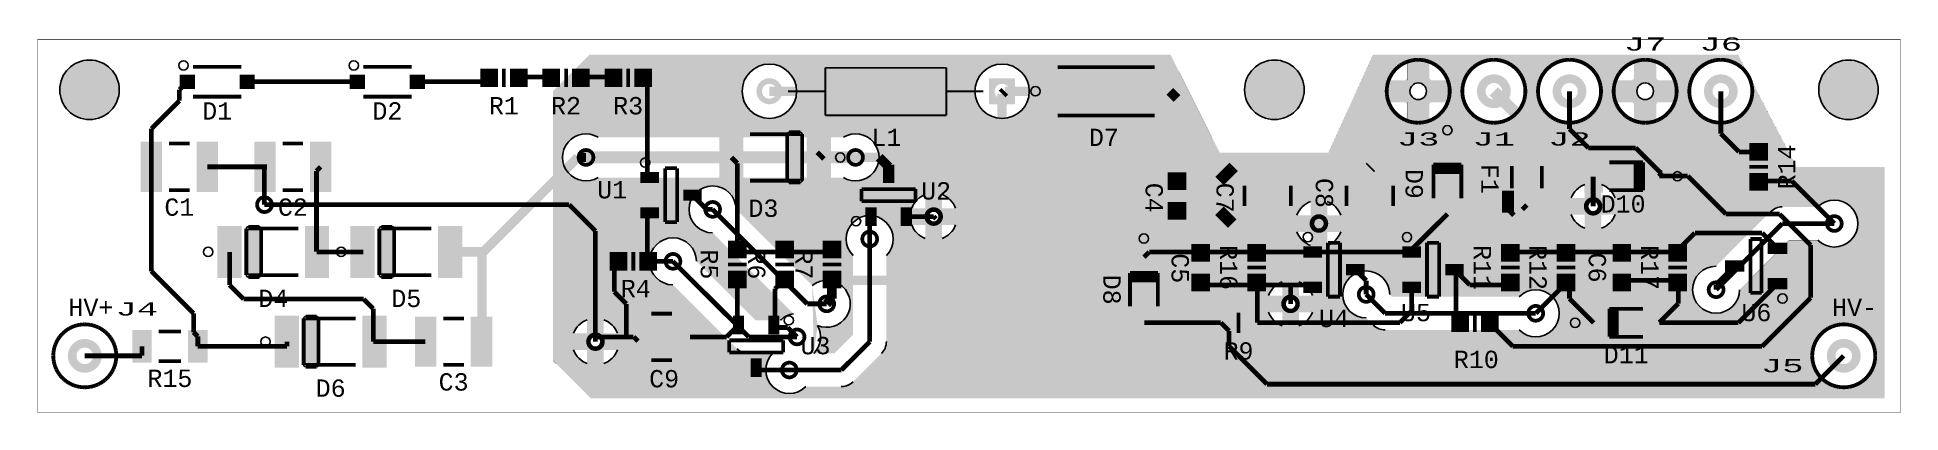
# Model space of a CAD drawing. Extents: x 0 to 100, y 0 to 20.
import ezdxf
from ezdxf.enums import TextEntityAlignment as Align

# ---------------------------------------------------------------- set-up
doc = ezdxf.new("R2010")
doc.units = 0
for name, color, linetype in [('KUPFERLAGE_OBEN', 3, 'CONTINUOUS'), ('KUPFERLAGE_UNTEN', 1, 'CONTINUOUS'), ('LEITERPLATTENUMRISS', 2, 'CONTINUOUS'), ('SIEBDRUCK_OBEN', 4, 'CONTINUOUS'), ('SIEBDRUCK_UNTEN', 6, 'CONTINUOUS')]:
    doc.layers.add(name, color=color, linetype=linetype)
doc.styles.add('MONOTxtStyle', font='monotxt')

msp = doc.modelspace()

# ---------------------------------------------------------------- texts
at = {"layer": 'KUPFERLAGE_OBEN', "style": 'MONOTxtStyle', "width": 0.995556}
for s, p in [('HV+', (2.868, 5.65)), ('HV-', (97.61, 5.65))]:
    msp.add_text(s, height=0.933333, dxfattribs=at).set_placement(p, align=Align.MIDDLE_CENTER)
at = {"layer": 'SIEBDRUCK_OBEN', "style": 'MONOTxtStyle'}
for s, height, width, p in [('J7', 0.705555, 1.866667, (86.36, 19.812)), ('J6', 0.705555, 1.866667, (90.424, 19.812)), ('R1', 0.933333, 0.995556, (25.050666, 16.4937)), ('R2', 0.933333, 0.995556, (28.389777, 16.4937)), ('R3', 0.933333, 0.995556, (31.728888, 16.4937)), ('L1', 0.933333, 0.995556, (45.6, 14.797334)), ('J3', 0.705555, 1.866667, (74.168, 14.706458)), ('J1', 0.705555, 1.866667, (78.232, 14.706458)), ('J2', 0.705555, 1.866667, (82.296, 14.706458)), ('D3', 0.933333, 0.995556, (38.996, 10.984)), ('R4', 0.933333, 0.995556, (32.138, 6.666)), ('D4', 0.933333, 0.995556, (12.667, 6.136)), ('D5', 0.933333, 0.995556, (19.812, 6.136)), ('J4', 0.705555, 1.866667, (5.334, 5.566833)), ('R10', 0.933333, 0.995556, (77.29, 2.856)), ('J5', 0.705555, 1.866667, (93.726, 2.518833)), ('D6', 0.933333, 0.995556, (15.748, 1.312))]:
    msp.add_text(s, height=height, dxfattribs=dict(at, width=width)).set_placement(p, align=Align.MIDDLE_CENTER)
at = {"layer": 'SIEBDRUCK_OBEN', "style": 'MONOTxtStyle', "width": 0.995556}
for s, p in [('D1', (9.652, 16.68)), ('D2', (18.796, 16.68)), ('D7', (57.284, 15.258334)), ('U1', (30.868, 12.446)), ('U2', (48.27, 12.384)), ('C1', (7.62, 11.508)), ('C2', (13.716, 11.508)), ('D10', (85.175217, 11.684)), ('U4', (69.642, 5.526471)), ('U5', (74.048, 5.842)), ('U6', (92.336, 5.842)), ('U3', (41.79, 4.064)), ('R9', (64.516, 3.776471)), ('D11', (85.344, 3.576471)), ('R15', (7.112, 2.306)), ('C3', (22.352, 2.112)), ('C9', (33.662, 2.286))]:
    msp.add_text(s, height=0.933333, dxfattribs=at).set_placement(p, align=Align.TOP_CENTER)
for s, rotation, p in [('R14', 90, (93.956, 13.204)), ('R5', 270, (36.092, 7.962666)), ('R6', 270, (38.632, 7.962666)), ('R7', 270, (41.172, 7.962666)), ('R16', 270, (63.988, 7.795235)), ('R11', 270, (77.621, 7.795235)), ('R12', 270, (80.604, 7.795235)), ('R17', 270, (86.612, 7.795235))]:
    msp.add_text(s, height=0.933333, rotation=rotation, dxfattribs=at).set_placement(p, align=Align.MIDDLE_CENTER)
for s, p in [('F1', (78.486, 12.566)), ('C4', (60.452, 11.55)), ('C7', (64.262, 11.55)), ('C8', (69.596, 11.804)), ('D9', (74.422, 12.289857)), ('C5', (61.852, 7.754)), ('C6', (84.258, 7.791235)), ('D8', (58.186, 6.604))]:
    msp.add_text(s, height=0.933333, rotation=270, dxfattribs=at).set_placement(p, align=Align.TOP_CENTER)

# ---------------------------------------------------------------- hatches: boundary and pattern name
at = {"layer": 'KUPFERLAGE_OBEN'}
h = msp.add_hatch(color=255, dxfattribs=at)
edge = h.paths.add_edge_path()
edge.add_arc((2.794, 17.350666), 1.6, 0, 360)
h = msp.add_hatch(color=255, dxfattribs=at)
edge = h.paths.add_edge_path()
edge.add_arc((66.444, 17.350666), 1.6, 0, 360)
h = msp.add_hatch(color=256, dxfattribs=at)
edge = h.paths.add_edge_path()
edge.add_arc((74.168, 17.272), 0.910082, 0, 360)
edge = h.paths.add_edge_path()
edge.add_arc((74.168, 17.272), 0.4445, 0, 360)
h = msp.add_hatch(color=256, dxfattribs=at)
edge = h.paths.add_edge_path()
edge.add_arc((78.232, 17.272), 0.910082, 0, 360)
edge = h.paths.add_edge_path()
edge.add_arc((78.232, 17.272), 0.4445, 0, 360)
h = msp.add_hatch(color=256, dxfattribs=at)
edge = h.paths.add_edge_path()
edge.add_arc((82.296, 17.272), 0.910082, 0, 360)
edge = h.paths.add_edge_path()
edge.add_arc((82.296, 17.272), 0.4445, 0, 360)
h = msp.add_hatch(color=256, dxfattribs=at)
edge = h.paths.add_edge_path()
edge.add_arc((86.36, 17.272), 0.910082, 0, 360)
edge = h.paths.add_edge_path()
edge.add_arc((86.36, 17.272), 0.4445, 0, 360)
h = msp.add_hatch(color=256, dxfattribs=at)
edge = h.paths.add_edge_path()
edge.add_arc((90.424, 17.272), 0.910082, 0, 360)
edge = h.paths.add_edge_path()
edge.add_arc((90.424, 17.272), 0.4445, 0, 360)
h = msp.add_hatch(color=255, dxfattribs=at)
edge = h.paths.add_edge_path()
edge.add_arc((97.282, 17.350666), 1.6, 0, 360)
h = msp.add_hatch(color=256, dxfattribs=at)
edge = h.paths.add_edge_path()
edge.add_arc((39.316, 17.272), 0.7, 0, 360)
edge = h.paths.add_edge_path()
edge.add_arc((39.316, 17.272), 0.4, 0, 360)
h = msp.add_hatch(color=256, dxfattribs=at)
h.paths.add_polyline_path([(51.116, 16.572), (51.116, 17.972), (52.516, 17.972), (52.516, 16.572)])
edge = h.paths.add_edge_path()
edge.add_arc((51.816, 17.272), 0.4, 0, 360)
h = msp.add_hatch(color=256, dxfattribs=at)
edge = h.paths.add_edge_path()
edge.add_arc((29.464, 13.716), 0.5, 0, 360)
edge = h.paths.add_edge_path()
edge.add_arc((29.464, 13.716), 0.3, 0, 360)
h = msp.add_hatch(color=256, dxfattribs=at)
edge = h.paths.add_edge_path()
edge.add_arc((43.942, 13.716), 0.5, 0, 360)
edge = h.paths.add_edge_path()
edge.add_arc((43.942, 13.716), 0.3, 0, 360)
h = msp.add_hatch(color=256, dxfattribs=at)
edge = h.paths.add_edge_path()
edge.add_arc((12.192, 11.176), 0.5, 0, 360)
edge = h.paths.add_edge_path()
edge.add_arc((12.192, 11.176), 0.3, 0, 360)
h = msp.add_hatch(color=256, dxfattribs=at)
edge = h.paths.add_edge_path()
edge.add_arc((36.266139, 10.922), 0.5, 0, 360)
edge = h.paths.add_edge_path()
edge.add_arc((36.266139, 10.922), 0.3, 0, 360)
h = msp.add_hatch(color=256, dxfattribs=at)
edge = h.paths.add_edge_path()
edge.add_arc((48.14, 10.534), 0.5, 0, 360)
edge = h.paths.add_edge_path()
edge.add_arc((48.14, 10.534), 0.3, 0, 360)
h = msp.add_hatch(color=256, dxfattribs=at)
edge = h.paths.add_edge_path()
edge.add_arc((83.566, 11.086697), 0.5, 0, 360)
edge = h.paths.add_edge_path()
edge.add_arc((83.566, 11.086697), 0.3, 0, 360)
h = msp.add_hatch(color=256, dxfattribs=at)
edge = h.paths.add_edge_path()
edge.add_arc((68.834, 10.16), 0.5, 0, 360)
edge = h.paths.add_edge_path()
edge.add_arc((68.834, 10.16), 0.3, 0, 360)
h = msp.add_hatch(color=256, dxfattribs=at)
edge = h.paths.add_edge_path()
edge.add_arc((96.52, 10.16), 0.5, 0, 360)
edge = h.paths.add_edge_path()
edge.add_arc((96.52, 10.16), 0.3, 0, 360)
h = msp.add_hatch(color=256, dxfattribs=at)
edge = h.paths.add_edge_path()
edge.add_arc((44.704, 9.328021), 0.5, 0, 360)
edge = h.paths.add_edge_path()
edge.add_arc((44.704, 9.328021), 0.3, 0, 360)
h = msp.add_hatch(color=256, dxfattribs=at)
edge = h.paths.add_edge_path()
edge.add_arc((34.135851, 8.128), 0.5, 0, 360)
edge = h.paths.add_edge_path()
edge.add_arc((34.135851, 8.128), 0.3, 0, 360)
h = msp.add_hatch(color=256, dxfattribs=at)
edge = h.paths.add_edge_path()
edge.add_arc((90.17, 6.604), 0.5, 0, 360)
edge = h.paths.add_edge_path()
edge.add_arc((90.17, 6.604), 0.3, 0, 360)
h = msp.add_hatch(color=256, dxfattribs=at)
edge = h.paths.add_edge_path()
edge.add_arc((42.394667, 5.842), 0.5, 0, 360)
edge = h.paths.add_edge_path()
edge.add_arc((42.394667, 5.842), 0.3, 0, 360)
h = msp.add_hatch(color=256, dxfattribs=at)
edge = h.paths.add_edge_path()
edge.add_arc((67.31, 5.842), 0.5, 0, 360)
edge = h.paths.add_edge_path()
edge.add_arc((67.31, 5.842), 0.3, 0, 360)
h = msp.add_hatch(color=256, dxfattribs=at)
edge = h.paths.add_edge_path()
edge.add_arc((71.374, 6.35), 0.5, 0, 360)
edge = h.paths.add_edge_path()
edge.add_arc((71.374, 6.35), 0.3, 0, 360)
h = msp.add_hatch(color=256, dxfattribs=at)
edge = h.paths.add_edge_path()
edge.add_arc((80.482383, 5.334), 0.5, 0, 360)
edge = h.paths.add_edge_path()
edge.add_arc((80.482383, 5.334), 0.3, 0, 360)
h = msp.add_hatch(color=256, dxfattribs=at)
edge = h.paths.add_edge_path()
edge.add_arc((29.972, 3.81), 0.5, 0, 360)
edge = h.paths.add_edge_path()
edge.add_arc((29.972, 3.81), 0.3, 0, 360)
h = msp.add_hatch(color=256, dxfattribs=at)
edge = h.paths.add_edge_path()
edge.add_arc((40.801, 4.064), 0.5, 0, 360)
edge = h.paths.add_edge_path()
edge.add_arc((40.801, 4.064), 0.3, 0, 360)
h = msp.add_hatch(color=256, dxfattribs=at)
edge = h.paths.add_edge_path()
edge.add_arc((2.54, 3.048), 0.910082, 0, 360)
edge = h.paths.add_edge_path()
edge.add_arc((2.54, 3.048), 0.4445, 0, 360)
h = msp.add_hatch(color=256, dxfattribs=at)
edge = h.paths.add_edge_path()
edge.add_arc((97.028, 3.048), 0.910082, 0, 360)
edge = h.paths.add_edge_path()
edge.add_arc((97.028, 3.048), 0.4445, 0, 360)
h = msp.add_hatch(color=256, dxfattribs=at)
edge = h.paths.add_edge_path()
edge.add_arc((40.386, 2.286), 0.5, 0, 360)
edge = h.paths.add_edge_path()
edge.add_arc((40.386, 2.286), 0.3, 0, 360)
at = {"layer": 'KUPFERLAGE_UNTEN'}
h = msp.add_hatch(color=1, dxfattribs=at)
h.paths.add_polyline_path([(99.233675, 0.766325), (99.233675, 13.208), (94.488, 13.208), (91.354649, 19.233675), (71.73458, 19.233675), (71.233675, 18.131686), (71.233675, 18.131684), (69.342, 13.97), (63.5, 13.97), (60.868162, 19.233675), (29.647675, 19.233675), (27.686, 17.272), (27.686, 2.794), (29.713675, 0.766325)])
edge = h.paths.add_edge_path()
edge.add_arc((90.17, 6.604), 1.262635, 90.072045, 359.928046, ccw=False)
edge.add_line((90.168412, 7.866634), (93.093889, 10.792111))
edge.add_arc((93.725999, 10.16), 0.893939, 89.961453, 135, ccw=False)
edge.add_line((93.726601, 11.053939), (95.628305, 11.053939))
edge.add_arc((96.52, 10.16), 1.262635, 225.071999, 134.928001, ccw=False)
edge.add_line((95.628305, 9.266061), (94.096281, 9.266061))
edge.add_line((94.096281, 9.266061), (91.432634, 6.602414))
edge = h.paths.add_edge_path()
edge.add_arc((48.14, 10.534), 1.262635, 200.769496, 249.230504, ccw=False)
edge.add_line((46.959418, 10.086258), (47.692258, 10.086258))
edge.add_line((47.692258, 10.086258), (47.692258, 9.353418))
edge = h.paths.add_edge_path()
edge.add_line((47.692258, 11.714582), (47.692258, 10.981742))
edge.add_line((47.692258, 10.981742), (46.959418, 10.981742))
edge.add_arc((48.14, 10.534), 1.262635, 110.769496, 159.230504, ccw=False)
edge = h.paths.add_edge_path()
edge.add_arc((71.374, 6.35), 1.262635, 0.071954, 269.927955, ccw=False)
edge.add_line((72.636634, 6.351586), (72.760281, 6.227939))
edge.add_line((72.760281, 6.227939), (79.590688, 6.227939))
edge.add_arc((80.482383, 5.334), 1.262635, 225.071999, 134.928001, ccw=False)
edge.add_line((79.590688, 4.440061), (72.390803, 4.440061))
edge.add_arc((72.389999, 5.334), 0.893939, 225, 270.051481, ccw=False)
edge.add_line((71.757889, 4.701889), (71.372412, 5.087366))
edge = h.paths.add_edge_path()
edge.add_arc((97.028, 3.048), 1.672717, 0, 360)
edge = h.paths.add_edge_path()
edge.add_arc((34.135851, 8.128), 1.262635, 0.071938, 269.92794, ccw=False)
edge.add_line((35.398485, 8.129585), (38.570132, 4.957939))
edge.add_line((38.570132, 4.957939), (39.909305, 4.957939))
edge.add_arc((40.801, 4.064), 1.262635, 98.628399, 134.928001, ccw=False)
edge.add_line((40.611573, 5.312345), (36.264551, 9.659366))
edge.add_arc((36.266139, 10.922), 1.262635, 0.071954, 269.927955, ccw=False)
edge.add_line((37.528773, 10.923586), (41.616232, 6.836126))
edge.add_arc((42.394667, 5.842), 1.262635, 247.129364, 128.062149, ccw=False)
edge.add_arc((40.801, 4.064), 1.262635, 315.559238, 29.12926, ccw=False)
edge.add_line((41.702489, 3.179939), (42.809717, 3.179939))
edge.add_line((42.809717, 3.179939), (43.810061, 4.180283))
edge.add_line((43.810061, 4.180283), (43.810061, 8.436326))
edge.add_arc((44.704, 9.328021), 1.262635, 315.071999, 224.928001, ccw=False)
edge.add_line((45.597939, 8.436326), (45.597939, 3.81))
edge.add_arc((44.704, 3.81), 0.893939, 314.927935, 0, ccw=False)
edge.add_line((45.335315, 3.177095), (43.812905, 1.654685))
edge.add_arc((43.18, 2.286), 0.893939, 278.981182, 315.072065, ccw=False)
edge.add_arc((43.179999, 2.286), 0.893939, 269.962869, 278.98126, ccw=False)
edge.add_line((43.179419, 1.392061), (41.277695, 1.392061))
edge.add_arc((40.386, 2.286), 1.262635, 135.559238, 314.928001, ccw=False)
edge.add_line((39.484511, 3.170061), (38.200783, 3.170061))
edge.add_arc((38.199851, 4.064), 0.893939, 225.000007, 270.059762, ccw=False)
edge.add_line((37.567741, 3.431889), (34.134263, 6.865366))
edge = h.paths.add_edge_path()
edge.add_arc((29.972, 3.81), 0.3, 0, 360)
edge = h.paths.add_edge_path()
edge.add_arc((29.972, 3.81), 1.262635, 200.769496, 249.230504, ccw=False)
edge.add_line((28.791418, 3.362258), (29.524258, 3.362258))
edge.add_line((29.524258, 3.362258), (29.524258, 2.629418))
edge = h.paths.add_edge_path()
edge.add_arc((29.972, 3.81), 1.262635, 290.769496, 339.230504, ccw=False)
edge.add_line((30.419742, 2.629418), (30.419742, 3.362258))
edge.add_line((30.419742, 3.362258), (31.152582, 3.362258))
edge = h.paths.add_edge_path()
edge.add_arc((29.972, 3.81), 1.262635, 110.769496, 159.230504, ccw=False)
edge.add_line((29.524258, 4.990582), (29.524258, 4.257742))
edge.add_line((29.524258, 4.257742), (28.791418, 4.257742))
edge = h.paths.add_edge_path()
edge.add_arc((29.972, 3.81), 1.262635, 20.769496, 69.230504, ccw=False)
edge.add_line((31.152582, 4.257742), (30.419742, 4.257742))
edge.add_line((30.419742, 4.257742), (30.419742, 4.990582))
edge = h.paths.add_edge_path()
edge.add_arc((43.942, 13.716), 1.262635, 239.271696, 120.728304, ccw=False)
edge.add_line((43.296834, 12.630639), (30.109166, 12.630639))
edge.add_arc((29.464, 13.716), 1.262635, 59.271696, 300.728304, ccw=False)
edge.add_line((30.109166, 14.801361), (43.296834, 14.801361))
edge = h.paths.add_edge_path()
edge.add_arc((39.316, 17.272), 1.462635, 0, 360)
edge = h.paths.add_edge_path()
edge.add_arc((83.566, 11.086697), 1.262635, 200.769496, 249.230504, ccw=False)
edge.add_line((82.385418, 10.638955), (83.118258, 10.638955))
edge.add_line((83.118258, 10.638955), (83.118258, 9.906115))
edge = h.paths.add_edge_path()
edge.add_arc((83.566, 11.086697), 1.262635, 290.769496, 339.230504, ccw=False)
edge.add_line((84.013742, 9.906115), (84.013742, 10.638955))
edge.add_line((84.013742, 10.638955), (84.746582, 10.638955))
edge = h.paths.add_edge_path()
edge.add_arc((83.566, 11.086697), 1.262635, 110.769496, 159.230504, ccw=False)
edge.add_line((83.118258, 12.267279), (83.118258, 11.534439))
edge.add_line((83.118258, 11.534439), (82.385418, 11.534439))
edge = h.paths.add_edge_path()
edge.add_arc((83.566, 11.086697), 0.3, 0, 360)
edge = h.paths.add_edge_path()
edge.add_arc((83.566, 11.086697), 1.262635, 20.769496, 69.230504, ccw=False)
edge.add_line((84.746582, 11.534439), (84.013742, 11.534439))
edge.add_line((84.013742, 11.534439), (84.013742, 12.267279))
edge = h.paths.add_edge_path()
edge.add_arc((74.168, 17.272), 1.672717, 200.769538, 249.230462, ccw=False)
edge.add_line((72.603986, 16.678838), (73.574838, 16.678838))
edge.add_line((73.574838, 16.678838), (73.574838, 15.707986))
edge = h.paths.add_edge_path()
edge.add_arc((74.168, 17.272), 1.672717, 290.769538, 339.230462, ccw=False)
edge.add_line((74.761162, 15.707986), (74.761162, 16.678838))
edge.add_line((74.761162, 16.678838), (75.732014, 16.678838))
edge = h.paths.add_edge_path()
edge.add_arc((78.232, 17.272), 1.672717, 0, 360)
edge = h.paths.add_edge_path()
edge.add_arc((82.296, 17.272), 1.672717, 0, 360)
edge = h.paths.add_edge_path()
edge.add_arc((86.36, 17.272), 1.672717, 200.769538, 249.230462, ccw=False)
edge.add_line((84.795986, 16.678838), (85.766838, 16.678838))
edge.add_line((85.766838, 16.678838), (85.766838, 15.707986))
edge = h.paths.add_edge_path()
edge.add_arc((86.36, 17.272), 1.672717, 290.769538, 339.230462, ccw=False)
edge.add_line((86.953162, 15.707986), (86.953162, 16.678838))
edge.add_line((86.953162, 16.678838), (87.924014, 16.678838))
edge = h.paths.add_edge_path()
edge.add_arc((90.424, 17.272), 1.672717, 0, 360)
edge = h.paths.add_edge_path()
edge.add_arc((74.168, 17.272), 1.672717, 110.769538, 159.230462, ccw=False)
edge.add_line((73.574838, 18.836014), (73.574838, 17.865162))
edge.add_line((73.574838, 17.865162), (72.603986, 17.865162))
edge = h.paths.add_edge_path()
edge.add_arc((74.168, 17.272), 0.4445, 0, 360)
edge = h.paths.add_edge_path()
edge.add_arc((74.168, 17.272), 1.672717, 20.769538, 69.230462, ccw=False)
edge.add_line((75.732014, 17.865162), (74.761162, 17.865162))
edge.add_line((74.761162, 17.865162), (74.761162, 18.836014))
edge = h.paths.add_edge_path()
edge.add_arc((86.36, 17.272), 1.672717, 110.769538, 159.230462, ccw=False)
edge.add_line((85.766838, 18.836014), (85.766838, 17.865162))
edge.add_line((85.766838, 17.865162), (84.795986, 17.865162))
edge = h.paths.add_edge_path()
edge.add_arc((86.36, 17.272), 0.4445, 0, 360)
edge = h.paths.add_edge_path()
edge.add_arc((86.36, 17.272), 1.672717, 20.769538, 69.230462, ccw=False)
edge.add_line((87.924014, 17.865162), (86.953162, 17.865162))
edge.add_line((86.953162, 17.865162), (86.953162, 18.836014))
edge = h.paths.add_edge_path()
edge.add_arc((67.31, 5.842), 1.262635, 290.769496, 339.230504, ccw=False)
edge.add_line((67.757742, 4.661418), (67.757742, 5.394258))
edge.add_line((67.757742, 5.394258), (68.490582, 5.394258))
edge = h.paths.add_edge_path()
edge.add_arc((67.31, 5.842), 0.3, 0, 360)
edge = h.paths.add_edge_path()
edge.add_arc((67.31, 5.842), 1.262635, 200.769496, 249.230504, ccw=False)
edge.add_line((66.129418, 5.394258), (66.862258, 5.394258))
edge.add_line((66.862258, 5.394258), (66.862258, 4.661418))
edge = h.paths.add_edge_path()
edge.add_arc((67.31, 5.842), 1.262635, 20.769496, 69.230504, ccw=False)
edge.add_line((68.490582, 6.289742), (67.757742, 6.289742))
edge.add_line((67.757742, 6.289742), (67.757742, 7.022582))
edge = h.paths.add_edge_path()
edge.add_arc((67.31, 5.842), 1.262635, 110.769496, 159.230504, ccw=False)
edge.add_line((66.862258, 7.022582), (66.862258, 6.289742))
edge.add_line((66.862258, 6.289742), (66.129418, 6.289742))
edge = h.paths.add_edge_path()
edge.add_arc((48.14, 10.534), 1.262635, 290.769496, 339.230504, ccw=False)
edge.add_line((48.587742, 9.353418), (48.587742, 10.086258))
edge.add_line((48.587742, 10.086258), (49.320582, 10.086258))
edge = h.paths.add_edge_path()
edge.add_arc((68.834, 10.16), 1.262635, 200.769496, 249.230504, ccw=False)
edge.add_line((67.653418, 9.712258), (68.386258, 9.712258))
edge.add_line((68.386258, 9.712258), (68.386258, 8.979418))
edge = h.paths.add_edge_path()
edge.add_arc((68.834, 10.16), 1.262635, 290.769496, 339.230504, ccw=False)
edge.add_line((69.281742, 8.979418), (69.281742, 9.712258))
edge.add_line((69.281742, 9.712258), (70.014582, 9.712258))
edge = h.paths.add_edge_path()
edge.add_arc((68.834, 10.16), 0.3, 0, 360)
edge = h.paths.add_edge_path()
edge.add_arc((48.14, 10.534), 0.3, 0, 360)
edge = h.paths.add_edge_path()
edge.add_arc((48.14, 10.534), 1.262635, 20.769496, 69.230504, ccw=False)
edge.add_line((49.320582, 10.981742), (48.587742, 10.981742))
edge.add_line((48.587742, 10.981742), (48.587742, 11.714582))
edge = h.paths.add_edge_path()
edge.add_arc((68.834, 10.16), 1.262635, 110.769496, 159.230504, ccw=False)
edge.add_line((68.386258, 11.340582), (68.386258, 10.607742))
edge.add_line((68.386258, 10.607742), (67.653418, 10.607742))
edge = h.paths.add_edge_path()
edge.add_arc((68.834, 10.16), 1.262635, 20.769496, 69.230504, ccw=False)
edge.add_line((70.014582, 10.607742), (69.281742, 10.607742))
edge.add_line((69.281742, 10.607742), (69.281742, 11.340582))
edge = h.paths.add_edge_path()
edge.add_arc((51.816, 17.272), 1.462635, 0, 360)
h = msp.add_hatch(color=255, dxfattribs=at)
edge = h.paths.add_edge_path()
edge.add_arc((2.794, 17.350666), 1.6, 0, 360)
h = msp.add_hatch(color=255, dxfattribs=at)
edge = h.paths.add_edge_path()
edge.add_arc((66.444, 17.350666), 1.6, 0, 360)
h = msp.add_hatch(color=256, dxfattribs=at)
edge = h.paths.add_edge_path()
edge.add_arc((74.168, 17.272), 0.910082, 0, 360)
edge = h.paths.add_edge_path()
edge.add_arc((74.168, 17.272), 0.4445, 0, 360)
h = msp.add_hatch(color=256, dxfattribs=at)
edge = h.paths.add_edge_path()
edge.add_arc((78.232, 17.272), 0.910082, 0, 360)
edge = h.paths.add_edge_path()
edge.add_arc((78.232, 17.272), 0.4445, 0, 360)
h = msp.add_hatch(color=256, dxfattribs=at)
edge = h.paths.add_edge_path()
edge.add_arc((82.296, 17.272), 0.910082, 0, 360)
edge = h.paths.add_edge_path()
edge.add_arc((82.296, 17.272), 0.4445, 0, 360)
h = msp.add_hatch(color=256, dxfattribs=at)
edge = h.paths.add_edge_path()
edge.add_arc((86.36, 17.272), 0.910082, 0, 360)
edge = h.paths.add_edge_path()
edge.add_arc((86.36, 17.272), 0.4445, 0, 360)
h = msp.add_hatch(color=256, dxfattribs=at)
edge = h.paths.add_edge_path()
edge.add_arc((90.424, 17.272), 0.910082, 0, 360)
edge = h.paths.add_edge_path()
edge.add_arc((90.424, 17.272), 0.4445, 0, 360)
h = msp.add_hatch(color=255, dxfattribs=at)
edge = h.paths.add_edge_path()
edge.add_arc((97.282, 17.350666), 1.6, 0, 360)
h = msp.add_hatch(color=256, dxfattribs=at)
edge = h.paths.add_edge_path()
edge.add_arc((39.316, 17.272), 0.7, 0, 360)
edge = h.paths.add_edge_path()
edge.add_arc((39.316, 17.272), 0.4, 0, 360)
h = msp.add_hatch(color=256, dxfattribs=at)
edge = h.paths.add_edge_path()
edge.add_arc((51.816, 17.272), 0.7, 0, 360)
edge = h.paths.add_edge_path()
edge.add_arc((51.816, 17.272), 0.4, 0, 360)
h = msp.add_hatch(color=256, dxfattribs=at)
edge = h.paths.add_edge_path()
edge.add_arc((29.464, 13.716), 0.5, 0, 360)
edge = h.paths.add_edge_path()
edge.add_arc((29.464, 13.716), 0.3, 0, 360)
h = msp.add_hatch(color=256, dxfattribs=at)
edge = h.paths.add_edge_path()
edge.add_arc((43.942, 13.716), 0.5, 0, 360)
edge = h.paths.add_edge_path()
edge.add_arc((43.942, 13.716), 0.3, 0, 360)
h = msp.add_hatch(color=256, dxfattribs=at)
edge = h.paths.add_edge_path()
edge.add_arc((12.192, 11.176), 0.5, 0, 360)
edge = h.paths.add_edge_path()
edge.add_arc((12.192, 11.176), 0.3, 0, 360)
h = msp.add_hatch(color=256, dxfattribs=at)
edge = h.paths.add_edge_path()
edge.add_arc((36.266139, 10.922), 0.5, 0, 360)
edge = h.paths.add_edge_path()
edge.add_arc((36.266139, 10.922), 0.3, 0, 360)
h = msp.add_hatch(color=256, dxfattribs=at)
edge = h.paths.add_edge_path()
edge.add_arc((48.14, 10.534), 0.5, 0, 360)
edge = h.paths.add_edge_path()
edge.add_arc((48.14, 10.534), 0.3, 0, 360)
h = msp.add_hatch(color=256, dxfattribs=at)
edge = h.paths.add_edge_path()
edge.add_arc((83.566, 11.086697), 0.5, 0, 360)
edge = h.paths.add_edge_path()
edge.add_arc((83.566, 11.086697), 0.3, 0, 360)
h = msp.add_hatch(color=256, dxfattribs=at)
edge = h.paths.add_edge_path()
edge.add_arc((68.834, 10.16), 0.5, 0, 360)
edge = h.paths.add_edge_path()
edge.add_arc((68.834, 10.16), 0.3, 0, 360)
h = msp.add_hatch(color=256, dxfattribs=at)
edge = h.paths.add_edge_path()
edge.add_arc((96.52, 10.16), 0.5, 0, 360)
edge = h.paths.add_edge_path()
edge.add_arc((96.52, 10.16), 0.3, 0, 360)
h = msp.add_hatch(color=256, dxfattribs=at)
edge = h.paths.add_edge_path()
edge.add_arc((44.704, 9.328021), 0.5, 0, 360)
edge = h.paths.add_edge_path()
edge.add_arc((44.704, 9.328021), 0.3, 0, 360)
h = msp.add_hatch(color=256, dxfattribs=at)
edge = h.paths.add_edge_path()
edge.add_arc((34.135851, 8.128), 0.5, 0, 360)
edge = h.paths.add_edge_path()
edge.add_arc((34.135851, 8.128), 0.3, 0, 360)
h = msp.add_hatch(color=256, dxfattribs=at)
edge = h.paths.add_edge_path()
edge.add_arc((90.17, 6.604), 0.5, 0, 360)
edge = h.paths.add_edge_path()
edge.add_arc((90.17, 6.604), 0.3, 0, 360)
h = msp.add_hatch(color=256, dxfattribs=at)
edge = h.paths.add_edge_path()
edge.add_arc((42.394667, 5.842), 0.5, 0, 360)
edge = h.paths.add_edge_path()
edge.add_arc((42.394667, 5.842), 0.3, 0, 360)
h = msp.add_hatch(color=256, dxfattribs=at)
edge = h.paths.add_edge_path()
edge.add_arc((67.31, 5.842), 0.5, 0, 360)
edge = h.paths.add_edge_path()
edge.add_arc((67.31, 5.842), 0.3, 0, 360)
h = msp.add_hatch(color=256, dxfattribs=at)
edge = h.paths.add_edge_path()
edge.add_arc((71.374, 6.35), 0.5, 0, 360)
edge = h.paths.add_edge_path()
edge.add_arc((71.374, 6.35), 0.3, 0, 360)
h = msp.add_hatch(color=256, dxfattribs=at)
edge = h.paths.add_edge_path()
edge.add_arc((80.482383, 5.334), 0.5, 0, 360)
edge = h.paths.add_edge_path()
edge.add_arc((80.482383, 5.334), 0.3, 0, 360)
h = msp.add_hatch(color=256, dxfattribs=at)
edge = h.paths.add_edge_path()
edge.add_arc((29.972, 3.81), 0.5, 0, 360)
edge = h.paths.add_edge_path()
edge.add_arc((29.972, 3.81), 0.3, 0, 360)
h = msp.add_hatch(color=256, dxfattribs=at)
edge = h.paths.add_edge_path()
edge.add_arc((40.801, 4.064), 0.5, 0, 360)
edge = h.paths.add_edge_path()
edge.add_arc((40.801, 4.064), 0.3, 0, 360)
h = msp.add_hatch(color=256, dxfattribs=at)
edge = h.paths.add_edge_path()
edge.add_arc((2.54, 3.048), 0.910082, 0, 360)
edge = h.paths.add_edge_path()
edge.add_arc((2.54, 3.048), 0.4445, 0, 360)
h = msp.add_hatch(color=256, dxfattribs=at)
edge = h.paths.add_edge_path()
edge.add_arc((97.028, 3.048), 0.910082, 0, 360)
edge = h.paths.add_edge_path()
edge.add_arc((97.028, 3.048), 0.4445, 0, 360)
h = msp.add_hatch(color=256, dxfattribs=at)
edge = h.paths.add_edge_path()
edge.add_arc((40.386, 2.286), 0.5, 0, 360)
edge = h.paths.add_edge_path()
edge.add_arc((40.386, 2.286), 0.3, 0, 360)
at = {"layer": 'LEITERPLATTENUMRISS'}
h = msp.add_hatch(color=255, dxfattribs=at)
edge = h.paths.add_edge_path()
edge.add_arc((2.794, 17.350666), 1.6, 0, 360)
h = msp.add_hatch(color=255, dxfattribs=at)
edge = h.paths.add_edge_path()
edge.add_arc((66.444, 17.350666), 1.6, 0, 360)
h = msp.add_hatch(color=255, dxfattribs=at)
edge = h.paths.add_edge_path()
edge.add_arc((97.282, 17.350666), 1.6, 0, 360)
at = {"layer": 'SIEBDRUCK_OBEN'}
h = msp.add_hatch(color=255, dxfattribs=at)
edge = h.paths.add_edge_path()
edge.add_arc((2.794, 17.350666), 1.6, 0, 360)
h = msp.add_hatch(color=255, dxfattribs=at)
edge = h.paths.add_edge_path()
edge.add_arc((66.444, 17.350666), 1.6, 0, 360)
h = msp.add_hatch(color=255, dxfattribs=at)
edge = h.paths.add_edge_path()
edge.add_arc((97.282, 17.350666), 1.6, 0, 360)
h = msp.add_hatch(color=4, dxfattribs=at)
edge = h.paths.add_edge_path()
edge.add_line((40.274, 14.966), (40.274, 12.466))
edge.add_arc((40.374, 12.466), 0.1, 180, 270)
edge.add_line((40.374, 12.366), (40.974, 12.366))
edge.add_arc((40.974, 12.466), 0.1, 270, 0)
edge.add_line((41.074, 12.466), (41.074, 14.966))
edge.add_arc((40.974, 14.966), 0.1, 0, 90)
edge.add_line((40.974, 15.066), (40.374, 15.066))
edge.add_arc((40.374, 14.966), 0.1, 90, 180)
h = msp.add_hatch(color=4, dxfattribs=at)
edge = h.paths.add_edge_path()
edge.add_line((11.217, 9.886), (11.217, 7.386))
edge.add_arc((11.317, 7.386), 0.1, 180, 270)
edge.add_line((11.317, 7.286), (11.917, 7.286))
edge.add_arc((11.917, 7.386), 0.1, 270, 0)
edge.add_line((12.017, 7.386), (12.017, 9.886))
edge.add_arc((11.917, 9.886), 0.1, 0, 90)
edge.add_line((11.917, 9.986), (11.317, 9.986))
edge.add_arc((11.317, 9.886), 0.1, 90, 180)
h = msp.add_hatch(color=4, dxfattribs=at)
edge = h.paths.add_edge_path()
edge.add_line((18.362, 9.886), (18.362, 7.386))
edge.add_arc((18.462, 7.386), 0.1, 180, 270)
edge.add_line((18.462, 7.286), (19.062, 7.286))
edge.add_arc((19.062, 7.386), 0.1, 270, 0)
edge.add_line((19.162, 7.386), (19.162, 9.886))
edge.add_arc((19.062, 9.886), 0.1, 0, 90)
edge.add_line((19.062, 9.986), (18.462, 9.986))
edge.add_arc((18.462, 9.886), 0.1, 90, 180)
h = msp.add_hatch(color=4, dxfattribs=at)
edge = h.paths.add_edge_path()
edge.add_line((14.298, 5.062), (14.298, 2.562))
edge.add_arc((14.398, 2.562), 0.1, 180, 270)
edge.add_line((14.398, 2.462), (14.998, 2.462))
edge.add_arc((14.998, 2.562), 0.1, 270, 0)
edge.add_line((15.098, 2.562), (15.098, 5.062))
edge.add_arc((14.998, 5.062), 0.1, 0, 90)
edge.add_line((14.998, 5.162), (14.398, 5.162))
edge.add_arc((14.398, 5.062), 0.1, 90, 180)
at = {"layer": 'SIEBDRUCK_UNTEN'}
h = msp.add_hatch(color=255, dxfattribs=at)
edge = h.paths.add_edge_path()
edge.add_arc((2.794, 17.350666), 1.6, 0, 360)
h = msp.add_hatch(color=255, dxfattribs=at)
edge = h.paths.add_edge_path()
edge.add_arc((66.444, 17.350666), 1.6, 0, 360)
h = msp.add_hatch(color=255, dxfattribs=at)
edge = h.paths.add_edge_path()
edge.add_arc((97.282, 17.350666), 1.6, 0, 360)

# ---------------------------------------------------------------- linework, layer by layer
at = {"layer": 'KUPFERLAGE_OBEN', "color": 3}
for points, const_width in [([(100.076, 20.066), (0, 20.066)], 0.0254), ([(0, 20.066), (0, 0)], 0.0254), ([(100.076, 0), (100.076, 20.066)], 0.0254), ([(24.254666, 17.9937), (24.254666, 17.78)], 0.254), ([(25.894966, 18.034), (27.660039, 18.034)], 0.254), ([(29.234077, 18.034), (30.980594, 18.034)], 0.254), ([(32.532888, 17.9937), (32.766, 17.760588)], 0.254), ([(7.62, 17.358), (8.042, 17.78)], 0.254), ([(7.62, 16.764), (7.62, 17.358)], 0.254), ([(17.186, 17.78), (11.262, 17.78)], 0.254), ([(24.254666, 17.78), (20.406, 17.78)], 0.254), ([(32.766, 17.760588), (32.766, 12.48)], 0.254), ([(40.894, 17.272), (39.316, 17.272)], 0.508), ([(42.164, 16.002), (40.894, 17.272)], 0.508), ([(51.816, 17.12321), (51.964789, 17.272)], 0.508), ([(51.816, 8.382), (51.816, 17.12321)], 0.508), ([(51.964789, 17.272), (55.254, 17.272)], 0.508), ([(60.824, 17.272), (59.554, 17.272)], 0.508), ([(60.824, 17.272), (61.214, 16.882)], 0.508), ([(61.214, 16.882), (61.214, 12.449636)], 0.508), ([(78.232, 17.272), (80.01, 15.494)], 0.635), ([(82.296, 15.24), (82.296, 17.272)], 0.254), ([(90.424, 14.986), (90.424, 17.272)], 0.254), ([(6.12, 15.264), (7.62, 16.764)], 0.254), ([(42.164, 13.906), (42.164, 16.002)], 0.508), ([(6.12, 13.208), (6.12, 15.264)], 0.254), ([(80.01, 15.494), (80.01, 14.224)], 0.635), ([(83.312, 14.224), (82.296, 15.24)], 0.254), ([(91.402, 14.008), (90.424, 14.986)], 0.254), ([(42.164, 13.906), (41.974, 13.716)], 0.508), ([(73.40992, 13.208), (74.37579, 14.17385)], 0.635), ([(76.75088, 14.17386), (74.37579, 14.17385)], 0.635), ([(78.994, 11.93074), (76.75088, 14.17386)], 0.635), ([(85.852, 14.224), (83.312, 14.224)], 0.254), ([(87.182396, 12.893604), (85.852, 14.224)], 0.254), ([(91.402, 14.008), (92.456, 14.008)], 0.254), ([(92.456, 13.989), (92.71, 13.735)], 0.254), ([(6.12, 13.208), (6.12, 7.596)], 0.254), ([(12.331, 13.208), (9.12, 13.208)], 0.254), ([(12.192, 13.196), (12.192, 11.176)], 0.254), ([(15.216, 13.208), (14.986, 12.978)], 0.254), ([(14.986, 12.978), (14.986, 8.6515)], 0.254), ([(23.94, 8.636), (29.02, 13.716)], 0.508), ([(29.02, 13.716), (29.464, 13.716)], 0.508), ([(37.274, 13.716), (37.592, 13.398)], 0.254), ([(37.592, 13.398), (37.592, 8.89)], 0.254), ([(41.974, 13.716), (45.211909, 13.716)], 0.508), ([(45.211909, 13.716), (45.72, 13.207909)], 0.508), ([(45.72, 13.207909), (45.72, 12.767)], 0.508), ([(63.5, 12.44964), (64.25836, 13.208)], 0.635), ([(64.25836, 13.208), (71.626037, 13.208)], 0.635), ([(71.569284, 13.145357), (71.631927, 13.208)], 0.635), ([(73.40992, 13.208), (71.631927, 13.208)], 0.635), ([(87.287604, 12.893604), (87.094, 12.7)], 0.254), ([(87.287604, 12.893604), (87.182396, 12.893604)], 0.254), ([(61.214, 12.635627), (61.399987, 12.44964)], 0.635), ([(61.206084, 12.445357), (61.206084, 12.7)], 0.254), ([(63.5, 12.44964), (61.399987, 12.44964)], 0.635), ([(78.994, 11.93074), (78.994, 10.736013)], 0.635), ([(83.566, 12.672), (83.566, 11.086697)], 0.254), ([(88.646, 12.714), (87.122, 12.714)], 0.254), ([(88.646, 12.714), (90.692, 10.668)], 0.254), ([(94.234001, 12.446), (92.475, 12.446)], 0.254), ([(96.52, 10.16), (94.234001, 12.446)], 0.254), ([(35.186, 11.684), (35.948, 10.922)], 0.254), ([(35.948, 10.922), (36.266139, 10.922)], 0.254), ([(63.49208, 10.84536), (61.206084, 10.845357)], 0.635), ([(63.49208, 10.84536), (64.17744, 10.16)], 0.635), ([(78.994, 10.736013), (79.179987, 10.922)], 0.635), ([(78.994, 10.73601), (78.994, 8.89)], 0.635), ([(80.002083, 11.161357), (79.762726, 10.922)], 0.254), ([(32.886, 10.734), (32.766, 10.614)], 0.254), ([(32.766, 10.614), (32.766, 8.147)], 0.254), ([(44.77, 10.534), (44.704, 10.468)], 0.254), ([(44.704, 10.468), (44.704, 9.328021)], 0.254), ([(46.67, 10.534), (48.14, 10.534)], 0.254), ([(64.17744, 10.16), (71.605964, 10.16)], 0.635), ([(75.734883, 10.673857), (73.914, 8.852974)], 0.254), ([(90.692, 10.668), (93.5845, 10.668)], 0.254), ([(93.5845, 10.668), (95.25, 9.0025)], 0.254), ([(79.248, 8.636), (78.994, 8.89)], 0.254), ([(88.138, 8.753618), (88.138, 8.636)], 0.635), ([(89.036382, 9.652), (88.138, 8.753618)], 0.254), ([(89.036382, 9.652), (92.642735, 9.652)], 0.254), ([(93.466, 8.828735), (92.642735, 9.652)], 0.254), ([(95.25, 9.0025), (95.25, 6.168)], 0.254), ([(10.317, 6.858), (10.317, 8.636)], 0.254), ([(15.0015, 8.636), (17.494, 8.636)], 0.254), ([(23.94, 8.636), (22.162, 8.636)], 0.508), ([(23.876, 3.836), (23.876, 8.636)], 0.508), ([(30.988, 7.836), (31.242, 8.09)], 0.254), ([(34.135851, 8.128), (32.804, 8.128)], 0.254), ([(37.592, 8.758666), (37.714666, 8.636)], 0.254), ([(37.714666, 8.636), (42.610667, 8.636)], 0.254), ([(50.546, 7.112), (51.816, 8.382)], 0.508), ([(59.436, 8.354), (59.718, 8.636)], 0.254), ([(59.718, 8.636), (73.869133, 8.636)], 0.254), ([(73.914, 8.852974), (73.914, 8.680867)], 0.254), ([(79.248, 8.636), (88.138, 8.636)], 0.254), ([(6.12, 7.596), (8.382, 5.334)], 0.254), ([(30.988, 7.836), (30.988, 6.489)], 0.254), ([(37.592, 4.606), (37.592, 7.158666)], 0.254), ([(40.132, 7.158666), (39.624, 6.650666)], 0.254), ([(42.672, 6.119333), (42.672, 7.112)], 0.508), ([(42.71867, 7.112), (50.546, 7.112)], 0.508), ([(62.484, 6.991235), (62.617235, 6.858)], 0.254), ([(65.532, 7.073618), (65.532, 4.826)], 0.254), ([(70.792, 7.678735), (71.374, 7.096735)], 0.254), ([(71.374, 7.096735), (71.374, 6.35)], 0.254), ([(76.117, 7.678735), (76.937735, 6.858)], 0.254), ([(76.2, 5.042471), (76.2, 7.607868)], 0.254), ([(82.296, 6.124471), (82.296, 7.076383)], 0.254), ([(85.108, 6.991235), (85.228765, 7.112)], 0.254), ([(85.228765, 7.112), (88.090618, 7.112)], 0.254), ([(88.090618, 7.112), (88.138, 7.064618)], 0.254), ([(88.138, 7.064618), (88.138, 5.856235)], 0.254), ([(91.166, 7.878735), (90.17, 6.882735)], 0.254), ([(90.17, 6.882735), (90.17, 6.604)], 0.254), ([(93.466, 6.928735), (91.363265, 4.826)], 0.254), ([(10.317, 6.858), (11.079, 6.096)], 0.254), ([(11.079, 6.096), (17.526, 6.096)], 0.254), ([(18.034, 5.588), (17.526, 6.096)], 0.254), ([(30.988, 6.489), (31.635, 5.842)], 0.254), ([(39.624, 6.650666), (39.624, 4.826)], 0.254), ([(42.394667, 5.842), (42.672, 6.119333)], 0.508), ([(62.617235, 6.858), (68.559368, 6.858)], 0.254), ([(67.31, 6.858), (67.31, 5.842)], 0.254), ([(73.817, 5.45874), (73.817, 6.728735)], 0.254), ([(76.937735, 6.858), (79.244883, 6.858)], 0.254), ([(80.482383, 5.334), (82.006383, 6.858)], 0.254), ([(83.594, 4.826471), (82.296, 6.124471)], 0.254), ([(95.25, 6.168), (92.638, 3.556)], 0.254), ([(8.382, 5.334), (8.382, 4.318)], 0.254), ([(18.034, 5.588), (18.034, 3.81)], 0.254), ([(31.635, 5.842), (31.635, 4.064)], 0.254), ([(73.817, 5.45874), (73.18427, 4.826)], 0.254), ([(76.416, 4.826471), (76.2, 5.042471)], 0.254), ([(88.138, 5.856235), (87.122, 4.840235)], 0.254), ([(8.382, 4.318), (8.612, 4.088)], 0.254), ([(8.612, 4.088), (8.612, 3.556)], 0.254), ([(32.004, 4.064), (29.972, 4.064)], 0.254), ([(32.028, 4.064), (32.258, 3.834)], 0.254), ([(37.016, 4.064), (35.052, 4.064)], 0.254), ([(37.658, 4.706), (37.016, 4.064)], 0.254), ([(40.293001, 4.572), (39.658, 4.572)], 0.254), ([(40.801, 4.064), (40.293001, 4.572)], 0.254), ([(63.565196, 4.826), (59.45, 4.826)], 0.254), ([(63.566, 4.826471), (64.008, 4.384471)], 0.254), ([(64.008, 4.384471), (64.008, 3.556)], 0.254), ([(73.18427, 4.826), (65.532, 4.826)], 0.254), ([(79.248, 3.556), (78.232, 4.572)], 0.254), ([(91.363265, 4.826), (87.122, 4.826)], 0.254), ([(5.612, 3.048), (2.54, 3.048)], 0.254), ([(5.612, 3.556), (5.612, 3.048)], 0.254), ([(13.398, 3.556), (8.612, 3.556)], 0.254), ([(13.398, 3.812), (13.398, 3.556)], 0.254), ([(20.828, 3.81), (18.034, 3.81)], 0.254), ([(64.008, 3.556), (66.04, 1.524)], 0.254), ([(92.638, 3.556), (79.248, 3.556)], 0.254), ([(95.504, 1.524), (97.028, 3.048)], 0.254), ([(38.668, 2.286), (40.386, 2.286)], 0.254), ([(66.04, 1.524), (95.504, 1.524)], 0.254), ([(0, 0), (100.076, 0)], 0.0254)]:
    msp.add_lwpolyline(points, dxfattribs=dict(at, const_width=const_width))
at = {"layer": 'KUPFERLAGE_OBEN', "color": 255}
for centre in [(2.794, 17.350666), (66.444, 17.350666), (97.282, 17.350666)]:
    msp.add_circle(centre, 1.6, dxfattribs=at)
at = {"layer": 'KUPFERLAGE_OBEN'}
for points in [[(7.632, 17.4), (7.632, 18.16), (8.452, 17.4), (8.452, 18.16)], [(10.852, 17.4), (10.852, 18.16), (11.672, 17.4), (11.672, 18.16)], [(16.776, 17.4), (16.776, 18.16), (17.596, 17.4), (17.596, 18.16)], [(19.996, 17.4), (19.996, 18.16), (20.816, 17.4), (20.816, 18.16)], [(23.779666, 17.4937), (23.779666, 18.4937), (24.729666, 17.4937), (24.729666, 18.4937)], [(25.379666, 17.4937), (25.379666, 18.4937), (26.329666, 17.4937), (26.329666, 18.4937)], [(27.118776, 17.4937), (27.118776, 18.4937), (28.068776, 17.4937), (28.068776, 18.4937)], [(28.718776, 17.4937), (28.718776, 18.4937), (29.668776, 17.4937), (29.668776, 18.4937)], [(30.457888, 17.4937), (30.457888, 18.4937), (31.407888, 17.4937), (31.407888, 18.4937)], [(32.057888, 17.4937), (32.057888, 18.4937), (33.007888, 17.4937), (33.007888, 18.4937)], [(54.104, 16.497), (54.104, 18.047), (56.404, 16.497), (56.404, 18.047)], [(58.404, 16.497), (58.404, 18.047), (60.704, 16.497), (60.704, 18.047)], [(36.624, 15.116), (37.924, 15.116), (36.624, 12.316), (37.924, 12.316)], [(41.324, 15.116), (42.624, 15.116), (41.324, 12.316), (42.624, 12.316)], [(6.695, 11.858), (5.545, 11.858), (6.695, 14.558), (5.545, 14.558)], [(9.695, 11.858), (8.545, 11.858), (9.695, 14.558), (8.545, 14.558)], [(12.791, 11.858), (11.641, 11.858), (12.791, 14.558), (11.641, 14.558)], [(15.791, 11.858), (14.641, 11.858), (15.791, 14.558), (14.641, 14.558)], [(74.85988, 13.673857), (74.85988, 14.673857), (76.60988, 13.673857), (76.60988, 14.673857)], [(79.12708, 13.636357), (79.12708, 14.686357), (80.87708, 13.636357), (80.87708, 14.686357)], [(91.956, 14.483), (92.956, 14.483), (91.956, 13.533), (92.956, 13.533)], [(45.42, 13.334), (46.02, 13.334), (45.42, 12.334), (46.02, 12.334)], [(64.732884, 12.570357), (64.732884, 13.720357), (67.43288, 12.570357), (67.43288, 13.720357)], [(70.21928, 12.570357), (70.21928, 13.720357), (72.91928, 12.570357), (72.91928, 13.720357)], [(83.094, 13.575), (84.094, 13.575), (83.094, 11.825), (84.094, 11.825)], [(86.594, 13.575), (87.594, 13.575), (86.594, 11.825), (87.594, 11.825)], [(32.386, 12.334), (32.386, 12.934), (33.386, 12.334), (33.386, 12.934)], [(60.706084, 11.970357), (60.706084, 12.920357), (61.706084, 11.970357), (61.706084, 12.920357)], [(92.956, 11.933), (91.956, 11.933), (92.956, 12.883), (91.956, 12.883)], [(32.386, 10.434), (32.386, 11.034), (33.386, 10.434), (33.386, 11.034)], [(34.686, 11.384), (34.686, 11.984), (35.686, 11.384), (35.686, 11.984)], [(45.07, 10.034), (44.47, 10.034), (45.07, 11.034), (44.47, 11.034)], [(46.97, 10.034), (46.37, 10.034), (46.97, 11.034), (46.37, 11.034)], [(60.706084, 10.370357), (60.706084, 11.320357), (61.706084, 10.370357), (61.706084, 11.320357)], [(74.85988, 10.173857), (74.85988, 11.173857), (76.60988, 10.173857), (76.60988, 11.173857)], [(79.12708, 10.636357), (79.12708, 11.686357), (80.87708, 10.636357), (80.87708, 11.686357)], [(10.967, 7.236), (9.667, 7.236), (10.967, 10.036), (9.667, 10.036)], [(15.667, 7.236), (14.367, 7.236), (15.667, 10.036), (14.367, 10.036)], [(18.112, 7.236), (16.812, 7.236), (18.112, 10.036), (16.812, 10.036)], [(22.812, 7.236), (21.512, 7.236), (22.812, 10.036), (21.512, 10.036)], [(64.732884, 9.570357), (64.732884, 10.720357), (67.43288, 9.570357), (67.43288, 10.720357)], [(70.21928, 9.570357), (70.21928, 10.720357), (72.91928, 9.570357), (72.91928, 10.720357)], [(37.092, 9.233666), (38.092, 9.233666), (37.092, 8.283666), (38.092, 8.283666)], [(39.632, 9.233666), (40.632, 9.233666), (39.632, 8.283666), (40.632, 8.283666)], [(42.172, 9.233666), (43.172, 9.233666), (42.172, 8.283666), (43.172, 8.283666)], [(61.984, 8.116235), (61.984, 9.066235), (62.984, 8.116235), (62.984, 9.066235)], [(64.988, 9.066235), (65.988, 9.066235), (64.988, 8.116235), (65.988, 8.116235)], [(78.621, 9.066235), (79.621, 9.066235), (78.621, 8.116235), (79.621, 8.116235)], [(81.604, 9.066235), (82.604, 9.066235), (81.604, 8.116235), (82.604, 8.116235)], [(84.608, 8.116235), (84.608, 9.066235), (85.608, 8.116235), (85.608, 9.066235)], [(87.612, 9.066235), (88.612, 9.066235), (87.612, 8.116235), (88.612, 8.116235)], [(92.941, 8.528735), (92.941, 9.128735), (93.991, 8.528735), (93.991, 9.128735)], [(30.729, 7.628), (30.729, 8.628), (31.679, 7.628), (31.679, 8.628)], [(32.329, 7.628), (32.329, 8.628), (33.279, 7.628), (33.279, 8.628)], [(58.561, 7.854), (58.561, 8.854), (60.311, 7.854), (60.311, 8.854)], [(67.992, 8.328735), (67.992, 8.928735), (68.992, 8.328735), (68.992, 8.928735)], [(73.317, 8.328735), (73.317, 8.928735), (74.317, 8.328735), (74.317, 8.928735)], [(90.641, 7.578735), (90.641, 8.178735), (91.691, 7.578735), (91.691, 8.178735)], [(38.092, 6.683666), (37.092, 6.683666), (38.092, 7.633666), (37.092, 7.633666)], [(40.632, 6.683666), (39.632, 6.683666), (40.632, 7.633666), (39.632, 7.633666)], [(43.172, 6.683666), (42.172, 6.683666), (43.172, 7.633666), (42.172, 7.633666)], [(61.984, 6.516235), (61.984, 7.466235), (62.984, 6.516235), (62.984, 7.466235)], [(65.988, 6.516235), (64.988, 6.516235), (65.988, 7.466235), (64.988, 7.466235)], [(67.992, 6.428735), (67.992, 7.028735), (68.992, 6.428735), (68.992, 7.028735)], [(70.292, 7.378735), (70.292, 7.978735), (71.292, 7.378735), (71.292, 7.978735)], [(73.317, 6.428735), (73.317, 7.028735), (74.317, 6.428735), (74.317, 7.028735)], [(75.617, 7.378735), (75.617, 7.978735), (76.617, 7.378735), (76.617, 7.978735)], [(79.621, 6.516235), (78.621, 6.516235), (79.621, 7.466235), (78.621, 7.466235)], [(82.604, 6.516235), (81.604, 6.516235), (82.604, 7.466235), (81.604, 7.466235)], [(84.608, 6.516235), (84.608, 7.466235), (85.608, 6.516235), (85.608, 7.466235)], [(88.612, 6.516235), (87.612, 6.516235), (88.612, 7.466235), (87.612, 7.466235)], [(92.941, 6.628735), (92.941, 7.228735), (93.991, 6.628735), (93.991, 7.228735)], [(14.048, 2.412), (12.748, 2.412), (14.048, 5.212), (12.748, 5.212)], [(18.748, 2.412), (17.448, 2.412), (18.748, 5.212), (17.448, 5.212)], [(21.427, 2.462), (20.277, 2.462), (21.427, 5.162), (20.277, 5.162)], [(24.427, 2.462), (23.277, 2.462), (24.427, 5.162), (23.277, 5.162)], [(31.453, 5.414), (32.603, 5.414), (31.453, 2.714), (32.603, 2.714)], [(34.453, 5.414), (35.603, 5.414), (34.453, 2.714), (35.603, 2.714)], [(37.358, 5.206), (37.958, 5.206), (37.358, 4.206), (37.958, 4.206)], [(39.258, 5.206), (39.858, 5.206), (39.258, 4.206), (39.858, 4.206)], [(58.561, 4.354), (58.561, 5.354), (60.311, 4.354), (60.311, 5.354)], [(64.091, 4.126471), (63.041, 4.126471), (64.091, 5.526471), (63.041, 5.526471)], [(65.991, 4.126471), (64.941, 4.126471), (65.991, 5.526471), (64.941, 5.526471)], [(75.941, 4.326471), (75.941, 5.326471), (76.891, 4.326471), (76.891, 5.326471)], [(77.541, 4.326471), (77.541, 5.326471), (78.491, 4.326471), (78.491, 5.326471)], [(84.094, 3.951471), (83.094, 3.951471), (84.094, 5.701471), (83.094, 5.701471)], [(87.594, 3.951471), (86.594, 3.951471), (87.594, 5.701471), (86.594, 5.701471)], [(6.137, 2.681), (5.087, 2.681), (6.137, 4.431), (5.087, 4.431)], [(9.137, 2.681), (8.087, 2.681), (9.137, 4.431), (8.087, 4.431)], [(38.908, 1.906), (38.308, 1.906), (38.908, 2.906), (38.308, 2.906)]]:
    msp.add_solid(points, dxfattribs=at)
at = {"layer": 'KUPFERLAGE_UNTEN', "color": 1}
for points, const_width in [([(99.233675, 0.766325), (99.233675, 13.208), (94.488, 13.208), (91.354649, 19.233675), (71.73458, 19.233675), (71.233675, 18.131686), (71.233675, 18.131684), (69.342, 13.97), (63.5, 13.97), (60.868162, 19.233675), (29.647675, 19.233675), (27.686, 17.272), (27.686, 2.794), (29.713675, 0.766325), (99.233675, 0.766325)], 0.00127), ([(73.574838, 18.836014), (73.574838, 17.865162), (72.603986, 17.865162)], 0.00127), ([(75.732014, 17.865162), (74.761162, 17.865162), (74.761162, 18.836014)], 0.00127), ([(85.766838, 18.836014), (85.766838, 17.865162), (84.795986, 17.865162)], 0.00127), ([(87.924014, 17.865162), (86.953162, 17.865162), (86.953162, 18.836014)], 0.00127), ([(72.603986, 16.678838), (73.574838, 16.678838), (73.574838, 15.707986)], 0.00127), ([(74.761162, 15.707986), (74.761162, 16.678838), (75.732014, 16.678838)], 0.00127), ([(84.795986, 16.678838), (85.766838, 16.678838), (85.766838, 15.707986)], 0.00127), ([(86.953162, 15.707986), (86.953162, 16.678838), (87.924014, 16.678838)], 0.00127), ([(43.942, 13.716), (29.464, 13.716)], 0.635), ([(30.109166, 14.801361), (43.296834, 14.801361)], 0.00127), ([(43.296834, 12.630639), (30.109166, 12.630639)], 0.00127), ([(83.118258, 12.267279), (83.118258, 11.534439), (82.385418, 11.534439)], 0.00127), ([(84.746582, 11.534439), (84.013742, 11.534439), (84.013742, 12.267279)], 0.00127), ([(28.556, 11.176), (12.192, 11.176)], 0.254), ([(28.556, 11.176), (29.972, 9.76)], 0.254), ([(36.266139, 10.922), (41.346139, 5.842)], 0.254), ([(47.692258, 11.714582), (47.692258, 10.981742), (46.959418, 10.981742)], 0.00127), ([(49.320582, 10.981742), (48.587742, 10.981742), (48.587742, 11.714582)], 0.00127), ([(68.386258, 11.340582), (68.386258, 10.607742), (67.653418, 10.607742)], 0.00127), ([(70.014582, 10.607742), (69.281742, 10.607742), (69.281742, 11.340582)], 0.00127), ([(93.726601, 11.053939), (95.628305, 11.053939)], 0.00127), ([(37.528773, 10.923586), (41.616232, 6.836126)], 0.00127), ([(46.959418, 10.086258), (47.692258, 10.086258), (47.692258, 9.353418)], 0.00127), ([(48.14, 10.534), (48.26, 10.414)], 0.254), ([(48.587742, 9.353418), (48.587742, 10.086258), (49.320582, 10.086258)], 0.00127), ([(82.385418, 10.638955), (83.118258, 10.638955), (83.118258, 9.906115)], 0.00127), ([(84.013742, 9.906115), (84.013742, 10.638955), (84.746582, 10.638955)], 0.00127), ([(90.17, 6.604), (93.726, 10.16)], 0.254), ([(90.168412, 7.866634), (93.093889, 10.792111)], 0.00127), ([(93.726, 10.16), (96.52, 10.16)], 0.254), ([(29.972, 9.76), (29.972, 3.81)], 0.254), ([(40.611573, 5.312345), (36.264551, 9.659366)], 0.00127), ([(44.704, 9.328021), (44.704, 3.81)], 0.254), ([(67.653418, 9.712258), (68.386258, 9.712258), (68.386258, 8.979418)], 0.00127), ([(69.281742, 8.979418), (69.281742, 9.712258), (70.014582, 9.712258)], 0.00127), ([(95.628305, 9.266061), (94.096281, 9.266061), (91.432634, 6.602414)], 0.00127), ([(34.135851, 8.128), (38.199852, 4.064)], 0.254), ([(35.398485, 8.129585), (38.570132, 4.957939), (39.909305, 4.957939)], 0.00127), ([(41.702489, 3.179939), (42.809717, 3.179939), (43.810061, 4.180283), (43.810061, 8.436326)], 0.00127), ([(45.597939, 8.436326), (45.597939, 3.81)], 0.00127), ([(66.862258, 7.022582), (66.862258, 6.289742), (66.129418, 6.289742)], 0.00127), ([(68.490582, 6.289742), (67.757742, 6.289742), (67.757742, 7.022582)], 0.00127), ([(37.567741, 3.431889), (34.134263, 6.865366)], 0.00127), ([(71.374, 6.35), (72.39, 5.334)], 0.254), ([(72.636634, 6.351586), (72.760281, 6.227939), (79.590688, 6.227939)], 0.00127), ([(41.346139, 5.842), (42.394667, 5.842)], 0.254), ([(66.129418, 5.394258), (66.862258, 5.394258), (66.862258, 4.661418)], 0.00127), ([(67.757742, 4.661418), (67.757742, 5.394258), (68.490582, 5.394258)], 0.00127), ([(71.757889, 4.701889), (71.372412, 5.087366)], 0.00127), ([(72.39, 5.334), (80.482383, 5.334)], 0.254), ([(29.524258, 4.990582), (29.524258, 4.257742), (28.791418, 4.257742)], 0.00127), ([(31.152582, 4.257742), (30.419742, 4.257742), (30.419742, 4.990582)], 0.00127), ([(38.199852, 4.064), (40.801, 4.064)], 0.254), ([(79.590688, 4.440061), (72.390803, 4.440061)], 0.00127), ([(28.791418, 3.362258), (29.524258, 3.362258), (29.524258, 2.629418)], 0.00127), ([(30.419742, 2.629418), (30.419742, 3.362258), (31.152582, 3.362258)], 0.00127), ([(39.484511, 3.170061), (38.200783, 3.170061)], 0.00127), ([(44.704, 3.81), (43.18, 2.286)], 0.254), ([(45.335315, 3.177095), (43.812905, 1.654685)], 0.00127), ([(40.386, 2.286), (43.18, 2.286)], 0.254), ([(43.179419, 1.392061), (41.277695, 1.392061)], 0.00127)]:
    msp.add_lwpolyline(points, dxfattribs=dict(at, const_width=const_width))
at = {"layer": 'KUPFERLAGE_UNTEN', "color": 255}
for centre in [(2.794, 17.350666), (66.444, 17.350666), (97.282, 17.350666)]:
    msp.add_circle(centre, 1.6, dxfattribs=at)
at = {"layer": 'KUPFERLAGE_UNTEN', "color": 1}
for centre, radius in [((39.316, 17.272), 1.462635), ((51.816, 17.272), 1.462635), ((78.232, 17.272), 1.672717), ((82.296, 17.272), 1.672717), ((90.424, 17.272), 1.672717), ((74.168, 17.272), 0.4445), ((86.36, 17.272), 0.4445), ((83.566, 11.086697), 0.3), ((48.14, 10.534), 0.3), ((68.834, 10.16), 0.3), ((67.31, 5.842), 0.3), ((29.972, 3.81), 0.3), ((97.028, 3.048), 1.672717)]:
    msp.add_circle(centre, radius, dxfattribs=at)
for centre, radius, start, end in [((74.168, 17.272), 1.672717, 110.769538, 159.230462), ((74.168, 17.272), 1.672717, 20.769538, 69.230462), ((86.36, 17.272), 1.672717, 110.769538, 159.230462), ((86.36, 17.272), 1.672717, 20.769538, 69.230462), ((74.168, 17.272), 1.672717, 200.769538, 249.230462), ((74.168, 17.272), 1.672717, 290.769538, 339.230462), ((86.36, 17.272), 1.672717, 200.769538, 249.230462), ((86.36, 17.272), 1.672717, 290.769538, 339.230462), ((29.464, 13.716), 1.262635, 59.271696, 300.728304), ((43.942, 13.716), 1.262635, 239.271696, 120.728304), ((36.266139, 10.922), 1.262635, 0.071954, 269.927955), ((83.566, 11.086697), 1.262635, 110.769496, 159.230504), ((83.566, 11.086697), 1.262635, 20.769496, 69.230504), ((48.14, 10.534), 1.262635, 110.769496, 159.230504), ((48.14, 10.534), 1.262635, 20.769496, 69.230504), ((68.834, 10.16), 1.262635, 110.769496, 159.230504), ((68.834, 10.16), 1.262635, 20.769496, 69.230504), ((93.725999, 10.16), 0.893939, 89.961453, 135), ((96.52, 10.16), 1.262635, 225.071999, 134.928001), ((44.704, 9.328021), 1.262635, 315.071999, 224.928001), ((48.14, 10.534), 1.262635, 200.769496, 249.230504), ((48.14, 10.534), 1.262635, 290.769496, 339.230504), ((83.566, 11.086697), 1.262635, 200.769496, 249.230504), ((83.566, 11.086697), 1.262635, 290.769496, 339.230504), ((34.135851, 8.128), 1.262635, 0.071938, 269.92794), ((68.834, 10.16), 1.262635, 200.769496, 249.230504), ((68.834, 10.16), 1.262635, 290.769496, 339.230504), ((42.394667, 5.842), 1.262635, 247.129364, 128.062149), ((67.31, 5.842), 1.262635, 110.769496, 159.230504), ((67.31, 5.842), 1.262635, 20.769496, 69.230504), ((71.374, 6.35), 1.262635, 0.071954, 269.927955), ((90.17, 6.604), 1.262635, 90.072045, 359.928046), ((80.482383, 5.334), 1.262635, 225.071999, 134.928001), ((40.801, 4.064), 1.262635, 98.628399, 134.928001), ((67.31, 5.842), 1.262635, 200.769496, 249.230504), ((67.31, 5.842), 1.262635, 290.769496, 339.230504), ((29.972, 3.81), 1.262635, 110.769496, 159.230504), ((29.972, 3.81), 1.262635, 20.769496, 69.230504), ((40.801, 4.064), 1.262635, 315.559238, 29.12926), ((72.389999, 5.334), 0.893939, 225, 270.051481), ((29.972, 3.81), 1.262635, 200.769496, 249.230504), ((29.972, 3.81), 1.262635, 290.769496, 339.230504), ((38.199851, 4.064), 0.893939, 225.000007, 270.059762), ((40.386, 2.286), 1.262635, 135.559238, 314.928001), ((44.704, 3.81), 0.893939, 314.927935, 0), ((43.179999, 2.286), 0.893939, 269.962869, 278.98126), ((43.18, 2.286), 0.893939, 278.981182, 315.072065)]:
    msp.add_arc(centre, radius, start, end, dxfattribs=at)
at = {"layer": 'LEITERPLATTENUMRISS', "color": 2, "const_width": 0.000001}
for points in [[(100, 20), (0, 20)], [(0, 20), (0, 0)], [(100, 0), (100, 20)], [(0, 0), (100, 0)]]:
    msp.add_lwpolyline(points, dxfattribs=at)
at = {"layer": 'LEITERPLATTENUMRISS', "color": 255}
for centre in [(2.794, 17.350666), (66.444, 17.350666), (97.282, 17.350666)]:
    msp.add_circle(centre, 1.6, dxfattribs=at)
at = {"layer": 'SIEBDRUCK_OBEN', "color": 4}
for points, const_width in [([(73.873955, 18.939607), (73.729733, 18.907634)], 0.2032), ([(74.020416, 18.958889), (73.873955, 18.939607)], 0.2032), ([(74.168, 18.965333), (74.020416, 18.958889)], 0.2032), ([(74.315583, 18.958889), (74.168, 18.965333)], 0.2032), ([(74.168, 18.965333), (74.168, 18.965333)], 0.2032), ([(74.462044, 18.939607), (74.315583, 18.958889)], 0.2032), ([(74.606266, 18.907634), (74.462044, 18.939607)], 0.2032), ([(77.937955, 18.939607), (77.793733, 18.907634)], 0.2032), ([(78.084416, 18.958889), (77.937955, 18.939607)], 0.2032), ([(78.232, 18.965333), (78.084416, 18.958889)], 0.2032), ([(78.379583, 18.958889), (78.232, 18.965333)], 0.2032), ([(78.232, 18.965333), (78.232, 18.965333)], 0.2032), ([(78.526044, 18.939607), (78.379583, 18.958889)], 0.2032), ([(78.670266, 18.907634), (78.526044, 18.939607)], 0.2032), ([(82.001955, 18.939607), (81.857733, 18.907634)], 0.2032), ([(82.148416, 18.958889), (82.001955, 18.939607)], 0.2032), ([(82.296, 18.965333), (82.148416, 18.958889)], 0.2032), ([(82.443583, 18.958889), (82.296, 18.965333)], 0.2032), ([(82.296, 18.965333), (82.296, 18.965333)], 0.2032), ([(82.590044, 18.939607), (82.443583, 18.958889)], 0.2032), ([(82.734266, 18.907634), (82.590044, 18.939607)], 0.2032), ([(86.065955, 18.939607), (85.921733, 18.907634)], 0.2032), ([(86.212416, 18.958889), (86.065955, 18.939607)], 0.2032), ([(86.36, 18.965333), (86.212416, 18.958889)], 0.2032), ([(86.507583, 18.958889), (86.36, 18.965333)], 0.2032), ([(86.36, 18.965333), (86.36, 18.965333)], 0.2032), ([(86.654044, 18.939607), (86.507583, 18.958889)], 0.2032), ([(86.798266, 18.907634), (86.654044, 18.939607)], 0.2032), ([(90.129955, 18.939607), (89.985733, 18.907634)], 0.2032), ([(90.276416, 18.958889), (90.129955, 18.939607)], 0.2032), ([(90.424, 18.965333), (90.276416, 18.958889)], 0.2032), ([(90.571583, 18.958889), (90.424, 18.965333)], 0.2032), ([(90.424, 18.965333), (90.424, 18.965333)], 0.2032), ([(90.718044, 18.939607), (90.571583, 18.958889)], 0.2032), ([(90.862266, 18.907634), (90.718044, 18.939607)], 0.2032), ([(8.352, 18.58), (10.952, 18.58)], 0.2), ([(17.496, 18.58), (20.096, 18.58)], 0.2), ([(25.054656, 17.4937), (25.054656, 18.4937)], 0.2032), ([(25.054656, 18.4937), (25.054676, 18.4937)], 0.2032), ([(25.054676, 18.4937), (25.054676, 17.4937)], 0.2032), ([(28.393767, 17.4937), (28.393767, 18.4937)], 0.2032), ([(28.393767, 18.4937), (28.393787, 18.4937)], 0.2032), ([(28.393787, 18.4937), (28.393787, 17.4937)], 0.2032), ([(31.732878, 17.4937), (31.732878, 18.4937)], 0.2032), ([(31.732878, 18.4937), (31.732898, 18.4937)], 0.2032), ([(31.732898, 18.4937), (31.732898, 17.4937)], 0.2032), ([(42.316, 15.982001), (42.316, 18.532)], 0.1), ([(42.316, 18.532), (48.816, 18.532)], 0.1), ([(48.816, 18.532), (48.816, 15.982001)], 0.1), ([(54.804, 18.572), (60.004, 18.572)], 0.2), ([(72.633319, 17.987633), (72.576787, 17.851153)], 0.2032), ([(72.70153, 18.118666), (72.633319, 17.987633)], 0.2032), ([(72.780902, 18.243255), (72.70153, 18.118666)], 0.2032), ([(72.870831, 18.360453), (72.780902, 18.243255)], 0.2032), ([(72.970632, 18.469367), (72.870831, 18.360453)], 0.2032), ([(73.079546, 18.569168), (72.970632, 18.469367)], 0.2032), ([(73.196744, 18.659097), (73.079546, 18.569168)], 0.2032), ([(73.321333, 18.738469), (73.196744, 18.659097)], 0.2032), ([(73.452366, 18.80668), (73.321333, 18.738469)], 0.2032), ([(73.588846, 18.863212), (73.452366, 18.80668)], 0.2032), ([(73.729733, 18.907634), (73.588846, 18.863212)], 0.2032), ([(74.747153, 18.863212), (74.606266, 18.907634)], 0.2032), ([(74.883633, 18.80668), (74.747153, 18.863212)], 0.2032), ([(75.014666, 18.738469), (74.883633, 18.80668)], 0.2032), ([(75.139255, 18.659097), (75.014666, 18.738469)], 0.2032), ([(75.256453, 18.569168), (75.139255, 18.659097)], 0.2032), ([(75.365367, 18.469367), (75.256453, 18.569168)], 0.2032), ([(75.465168, 18.360453), (75.365367, 18.469367)], 0.2032), ([(75.555097, 18.243255), (75.465168, 18.360453)], 0.2032), ([(75.634469, 18.118666), (75.555097, 18.243255)], 0.2032), ([(75.70268, 17.987633), (75.634469, 18.118666)], 0.2032), ([(75.759212, 17.851153), (75.70268, 17.987633)], 0.2032), ([(76.697319, 17.987633), (76.640787, 17.851153)], 0.2032), ([(76.76553, 18.118666), (76.697319, 17.987633)], 0.2032), ([(76.844902, 18.243255), (76.76553, 18.118666)], 0.2032), ([(76.934831, 18.360453), (76.844902, 18.243255)], 0.2032), ([(77.034632, 18.469367), (76.934831, 18.360453)], 0.2032), ([(77.143546, 18.569168), (77.034632, 18.469367)], 0.2032), ([(77.260744, 18.659097), (77.143546, 18.569168)], 0.2032), ([(77.385333, 18.738469), (77.260744, 18.659097)], 0.2032), ([(77.516366, 18.80668), (77.385333, 18.738469)], 0.2032), ([(77.652846, 18.863212), (77.516366, 18.80668)], 0.2032), ([(77.793733, 18.907634), (77.652846, 18.863212)], 0.2032), ([(78.811153, 18.863212), (78.670266, 18.907634)], 0.2032), ([(78.947633, 18.80668), (78.811153, 18.863212)], 0.2032), ([(79.078666, 18.738469), (78.947633, 18.80668)], 0.2032), ([(79.203255, 18.659097), (79.078666, 18.738469)], 0.2032), ([(79.320453, 18.569168), (79.203255, 18.659097)], 0.2032), ([(79.429367, 18.469367), (79.320453, 18.569168)], 0.2032), ([(79.529168, 18.360453), (79.429367, 18.469367)], 0.2032), ([(79.619097, 18.243255), (79.529168, 18.360453)], 0.2032), ([(79.698469, 18.118666), (79.619097, 18.243255)], 0.2032), ([(79.76668, 17.987633), (79.698469, 18.118666)], 0.2032), ([(79.823212, 17.851153), (79.76668, 17.987633)], 0.2032), ([(80.761319, 17.987633), (80.704787, 17.851153)], 0.2032), ([(80.82953, 18.118666), (80.761319, 17.987633)], 0.2032), ([(80.908902, 18.243255), (80.82953, 18.118666)], 0.2032), ([(80.998831, 18.360453), (80.908902, 18.243255)], 0.2032), ([(81.098632, 18.469367), (80.998831, 18.360453)], 0.2032), ([(81.207546, 18.569168), (81.098632, 18.469367)], 0.2032), ([(81.324744, 18.659097), (81.207546, 18.569168)], 0.2032), ([(81.449333, 18.738469), (81.324744, 18.659097)], 0.2032), ([(81.580366, 18.80668), (81.449333, 18.738469)], 0.2032), ([(81.716846, 18.863212), (81.580366, 18.80668)], 0.2032), ([(81.857733, 18.907634), (81.716846, 18.863212)], 0.2032), ([(82.875153, 18.863212), (82.734266, 18.907634)], 0.2032), ([(83.011633, 18.80668), (82.875153, 18.863212)], 0.2032), ([(83.142666, 18.738469), (83.011633, 18.80668)], 0.2032), ([(83.267255, 18.659097), (83.142666, 18.738469)], 0.2032), ([(83.384453, 18.569168), (83.267255, 18.659097)], 0.2032), ([(83.493367, 18.469367), (83.384453, 18.569168)], 0.2032), ([(83.593168, 18.360453), (83.493367, 18.469367)], 0.2032), ([(83.683097, 18.243255), (83.593168, 18.360453)], 0.2032), ([(83.762469, 18.118666), (83.683097, 18.243255)], 0.2032), ([(83.83068, 17.987633), (83.762469, 18.118666)], 0.2032), ([(83.887212, 17.851153), (83.83068, 17.987633)], 0.2032), ([(84.825319, 17.987633), (84.768787, 17.851153)], 0.2032), ([(84.89353, 18.118666), (84.825319, 17.987633)], 0.2032), ([(84.972902, 18.243255), (84.89353, 18.118666)], 0.2032), ([(85.062831, 18.360453), (84.972902, 18.243255)], 0.2032), ([(85.162632, 18.469367), (85.062831, 18.360453)], 0.2032), ([(85.271546, 18.569168), (85.162632, 18.469367)], 0.2032), ([(85.388744, 18.659097), (85.271546, 18.569168)], 0.2032), ([(85.513333, 18.738469), (85.388744, 18.659097)], 0.2032), ([(85.644366, 18.80668), (85.513333, 18.738469)], 0.2032), ([(85.780846, 18.863212), (85.644366, 18.80668)], 0.2032), ([(85.921733, 18.907634), (85.780846, 18.863212)], 0.2032), ([(86.939153, 18.863212), (86.798266, 18.907634)], 0.2032), ([(87.075633, 18.80668), (86.939153, 18.863212)], 0.2032), ([(87.206666, 18.738469), (87.075633, 18.80668)], 0.2032), ([(87.331255, 18.659097), (87.206666, 18.738469)], 0.2032), ([(87.448453, 18.569168), (87.331255, 18.659097)], 0.2032), ([(87.557367, 18.469367), (87.448453, 18.569168)], 0.2032), ([(87.657168, 18.360453), (87.557367, 18.469367)], 0.2032), ([(87.747097, 18.243255), (87.657168, 18.360453)], 0.2032), ([(87.826469, 18.118666), (87.747097, 18.243255)], 0.2032), ([(87.89468, 17.987633), (87.826469, 18.118666)], 0.2032), ([(87.951212, 17.851153), (87.89468, 17.987633)], 0.2032), ([(88.889319, 17.987633), (88.832787, 17.851153)], 0.2032), ([(88.95753, 18.118666), (88.889319, 17.987633)], 0.2032), ([(89.036902, 18.243255), (88.95753, 18.118666)], 0.2032), ([(89.126831, 18.360453), (89.036902, 18.243255)], 0.2032), ([(89.226632, 18.469367), (89.126831, 18.360453)], 0.2032), ([(89.335546, 18.569168), (89.226632, 18.469367)], 0.2032), ([(89.452744, 18.659097), (89.335546, 18.569168)], 0.2032), ([(89.577333, 18.738469), (89.452744, 18.659097)], 0.2032), ([(89.708366, 18.80668), (89.577333, 18.738469)], 0.2032), ([(89.844846, 18.863212), (89.708366, 18.80668)], 0.2032), ([(89.985733, 18.907634), (89.844846, 18.863212)], 0.2032), ([(91.003153, 18.863212), (90.862266, 18.907634)], 0.2032), ([(91.139633, 18.80668), (91.003153, 18.863212)], 0.2032), ([(91.270666, 18.738469), (91.139633, 18.80668)], 0.2032), ([(91.395255, 18.659097), (91.270666, 18.738469)], 0.2032), ([(91.512453, 18.569168), (91.395255, 18.659097)], 0.2032), ([(91.621367, 18.469367), (91.512453, 18.569168)], 0.2032), ([(91.721168, 18.360453), (91.621367, 18.469367)], 0.2032), ([(91.811097, 18.243255), (91.721168, 18.360453)], 0.2032), ([(91.890469, 18.118666), (91.811097, 18.243255)], 0.2032), ([(91.95868, 17.987633), (91.890469, 18.118666)], 0.2032), ([(92.015212, 17.851153), (91.95868, 17.987633)], 0.2032), ([(8.352, 16.98), (10.952, 16.98)], 0.2), ([(17.496, 16.98), (20.096, 16.98)], 0.2), ([(25.054676, 17.4937), (25.054656, 17.4937)], 0.2032), ([(28.393787, 17.4937), (28.393767, 17.4937)], 0.2032), ([(31.732898, 17.4937), (31.732878, 17.4937)], 0.2032), ([(42.316, 17.272), (40.316, 17.272)], 0.1), ([(50.816, 17.272), (48.816, 17.272)], 0.1), ([(72.48111, 17.419583), (72.474667, 17.272)], 0.2032), ([(72.474667, 17.272), (72.48111, 17.124416)], 0.2032), ([(72.500392, 17.566044), (72.48111, 17.419583)], 0.2032), ([(72.48111, 17.124416), (72.500392, 16.977955)], 0.2032), ([(72.532365, 17.710266), (72.500392, 17.566044)], 0.2032), ([(72.500392, 16.977955), (72.532365, 16.833733)], 0.2032), ([(72.576787, 17.851153), (72.532365, 17.710266)], 0.2032), ([(75.803634, 17.710266), (75.759212, 17.851153)], 0.2032), ([(75.835607, 17.566044), (75.803634, 17.710266)], 0.2032), ([(75.803634, 16.833733), (75.835607, 16.977955)], 0.2032), ([(75.854889, 17.419583), (75.835607, 17.566044)], 0.2032), ([(75.835607, 16.977955), (75.854889, 17.124416)], 0.2032), ([(75.861333, 17.271999), (75.854889, 17.419583)], 0.2032), ([(75.854889, 17.124416), (75.861333, 17.271999)], 0.2032), ([(76.54511, 17.419583), (76.538667, 17.272)], 0.2032), ([(76.538667, 17.272), (76.54511, 17.124416)], 0.2032), ([(76.564392, 17.566044), (76.54511, 17.419583)], 0.2032), ([(76.54511, 17.124416), (76.564392, 16.977955)], 0.2032), ([(76.596365, 17.710266), (76.564392, 17.566044)], 0.2032), ([(76.564392, 16.977955), (76.596365, 16.833733)], 0.2032), ([(76.640787, 17.851153), (76.596365, 17.710266)], 0.2032), ([(79.867634, 17.710266), (79.823212, 17.851153)], 0.2032), ([(79.899607, 17.566044), (79.867634, 17.710266)], 0.2032), ([(79.867634, 16.833733), (79.899607, 16.977955)], 0.2032), ([(79.918889, 17.419583), (79.899607, 17.566044)], 0.2032), ([(79.899607, 16.977955), (79.918889, 17.124416)], 0.2032), ([(79.925333, 17.271999), (79.918889, 17.419583)], 0.2032), ([(79.918889, 17.124416), (79.925333, 17.271999)], 0.2032), ([(80.60911, 17.419583), (80.602667, 17.272)], 0.2032), ([(80.602667, 17.272), (80.60911, 17.124416)], 0.2032), ([(80.628392, 17.566044), (80.60911, 17.419583)], 0.2032), ([(80.60911, 17.124416), (80.628392, 16.977955)], 0.2032), ([(80.660365, 17.710266), (80.628392, 17.566044)], 0.2032), ([(80.628392, 16.977955), (80.660365, 16.833733)], 0.2032), ([(80.704787, 17.851153), (80.660365, 17.710266)], 0.2032), ([(83.931634, 17.710266), (83.887212, 17.851153)], 0.2032), ([(83.963607, 17.566044), (83.931634, 17.710266)], 0.2032), ([(83.931634, 16.833733), (83.963607, 16.977955)], 0.2032), ([(83.982889, 17.419583), (83.963607, 17.566044)], 0.2032), ([(83.963607, 16.977955), (83.982889, 17.124416)], 0.2032), ([(83.989333, 17.271999), (83.982889, 17.419583)], 0.2032), ([(83.982889, 17.124416), (83.989333, 17.271999)], 0.2032), ([(84.67311, 17.419583), (84.666667, 17.272)], 0.2032), ([(84.666667, 17.272), (84.67311, 17.124416)], 0.2032), ([(84.692392, 17.566044), (84.67311, 17.419583)], 0.2032), ([(84.67311, 17.124416), (84.692392, 16.977955)], 0.2032), ([(84.724365, 17.710266), (84.692392, 17.566044)], 0.2032), ([(84.692392, 16.977955), (84.724365, 16.833733)], 0.2032), ([(84.768787, 17.851153), (84.724365, 17.710266)], 0.2032), ([(87.995634, 17.710266), (87.951212, 17.851153)], 0.2032), ([(88.027607, 17.566044), (87.995634, 17.710266)], 0.2032), ([(87.995634, 16.833733), (88.027607, 16.977955)], 0.2032), ([(88.046889, 17.419583), (88.027607, 17.566044)], 0.2032), ([(88.027607, 16.977955), (88.046889, 17.124416)], 0.2032), ([(88.053333, 17.271999), (88.046889, 17.419583)], 0.2032), ([(88.046889, 17.124416), (88.053333, 17.271999)], 0.2032), ([(88.73711, 17.419583), (88.730667, 17.272)], 0.2032), ([(88.730667, 17.272), (88.73711, 17.124416)], 0.2032), ([(88.756392, 17.566044), (88.73711, 17.419583)], 0.2032), ([(88.73711, 17.124416), (88.756392, 16.977955)], 0.2032), ([(88.788365, 17.710266), (88.756392, 17.566044)], 0.2032), ([(88.756392, 16.977955), (88.788365, 16.833733)], 0.2032), ([(88.832787, 17.851153), (88.788365, 17.710266)], 0.2032), ([(92.059634, 17.710266), (92.015212, 17.851153)], 0.2032), ([(92.091607, 17.566044), (92.059634, 17.710266)], 0.2032), ([(92.059634, 16.833733), (92.091607, 16.977955)], 0.2032), ([(92.110889, 17.419583), (92.091607, 17.566044)], 0.2032), ([(92.091607, 16.977955), (92.110889, 17.124416)], 0.2032), ([(92.117333, 17.271999), (92.110889, 17.419583)], 0.2032), ([(92.110889, 17.124416), (92.117333, 17.271999)], 0.2032), ([(48.816, 15.982001), (42.316, 15.982001)], 0.1), ([(54.804, 15.972), (60.004, 15.972)], 0.2), ([(72.532365, 16.833733), (72.576787, 16.692846)], 0.2032), ([(72.576787, 16.692846), (72.633319, 16.556366)], 0.2032), ([(72.633319, 16.556366), (72.70153, 16.425333)], 0.2032), ([(72.70153, 16.425333), (72.780902, 16.300744)], 0.2032), ([(72.780902, 16.300744), (72.870831, 16.183546)], 0.2032), ([(72.870831, 16.183546), (72.970632, 16.074632)], 0.2032), ([(72.970632, 16.074632), (73.079546, 15.974831)], 0.2032), ([(73.079546, 15.974831), (73.196744, 15.884902)], 0.2032), ([(75.139255, 15.884902), (75.256453, 15.974831)], 0.2032), ([(75.256453, 15.974831), (75.365367, 16.074632)], 0.2032), ([(75.365367, 16.074632), (75.465168, 16.183546)], 0.2032), ([(75.465168, 16.183546), (75.555097, 16.300744)], 0.2032), ([(75.555097, 16.300744), (75.634469, 16.425333)], 0.2032), ([(75.634469, 16.425333), (75.70268, 16.556366)], 0.2032), ([(75.70268, 16.556366), (75.759212, 16.692846)], 0.2032), ([(75.759212, 16.692846), (75.803634, 16.833733)], 0.2032), ([(76.596365, 16.833733), (76.640787, 16.692846)], 0.2032), ([(76.640787, 16.692846), (76.697319, 16.556366)], 0.2032), ([(76.697319, 16.556366), (76.76553, 16.425333)], 0.2032), ([(76.76553, 16.425333), (76.844902, 16.300744)], 0.2032), ([(76.844902, 16.300744), (76.934831, 16.183546)], 0.2032), ([(76.934831, 16.183546), (77.034632, 16.074632)], 0.2032), ([(77.034632, 16.074632), (77.143546, 15.974831)], 0.2032), ([(77.143546, 15.974831), (77.260744, 15.884902)], 0.2032), ([(79.203255, 15.884902), (79.320453, 15.974831)], 0.2032), ([(79.320453, 15.974831), (79.429367, 16.074632)], 0.2032), ([(79.429367, 16.074632), (79.529168, 16.183546)], 0.2032), ([(79.529168, 16.183546), (79.619097, 16.300744)], 0.2032), ([(79.619097, 16.300744), (79.698469, 16.425333)], 0.2032), ([(79.698469, 16.425333), (79.76668, 16.556366)], 0.2032), ([(79.76668, 16.556366), (79.823212, 16.692846)], 0.2032), ([(79.823212, 16.692846), (79.867634, 16.833733)], 0.2032), ([(80.660365, 16.833733), (80.704787, 16.692846)], 0.2032), ([(80.704787, 16.692846), (80.761319, 16.556366)], 0.2032), ([(80.761319, 16.556366), (80.82953, 16.425333)], 0.2032), ([(80.82953, 16.425333), (80.908902, 16.300744)], 0.2032), ([(80.908902, 16.300744), (80.998831, 16.183546)], 0.2032), ([(80.998831, 16.183546), (81.098632, 16.074632)], 0.2032), ([(81.098632, 16.074632), (81.207546, 15.974831)], 0.2032), ([(81.207546, 15.974831), (81.324744, 15.884902)], 0.2032), ([(83.267255, 15.884902), (83.384453, 15.974831)], 0.2032), ([(83.384453, 15.974831), (83.493367, 16.074632)], 0.2032), ([(83.493367, 16.074632), (83.593168, 16.183546)], 0.2032), ([(83.593168, 16.183546), (83.683097, 16.300744)], 0.2032), ([(83.683097, 16.300744), (83.762469, 16.425333)], 0.2032), ([(83.762469, 16.425333), (83.83068, 16.556366)], 0.2032), ([(83.83068, 16.556366), (83.887212, 16.692846)], 0.2032), ([(83.887212, 16.692846), (83.931634, 16.833733)], 0.2032), ([(84.724365, 16.833733), (84.768787, 16.692846)], 0.2032), ([(84.768787, 16.692846), (84.825319, 16.556366)], 0.2032), ([(84.825319, 16.556366), (84.89353, 16.425333)], 0.2032), ([(84.89353, 16.425333), (84.972902, 16.300744)], 0.2032), ([(84.972902, 16.300744), (85.062831, 16.183546)], 0.2032), ([(85.062831, 16.183546), (85.162632, 16.074632)], 0.2032), ([(85.162632, 16.074632), (85.271546, 15.974831)], 0.2032), ([(85.271546, 15.974831), (85.388744, 15.884902)], 0.2032), ([(87.331255, 15.884902), (87.448453, 15.974831)], 0.2032), ([(87.448453, 15.974831), (87.557367, 16.074632)], 0.2032), ([(87.557367, 16.074632), (87.657168, 16.183546)], 0.2032), ([(87.657168, 16.183546), (87.747097, 16.300744)], 0.2032), ([(87.747097, 16.300744), (87.826469, 16.425333)], 0.2032), ([(87.826469, 16.425333), (87.89468, 16.556366)], 0.2032), ([(87.89468, 16.556366), (87.951212, 16.692846)], 0.2032), ([(87.951212, 16.692846), (87.995634, 16.833733)], 0.2032), ([(88.788365, 16.833733), (88.832787, 16.692846)], 0.2032), ([(88.832787, 16.692846), (88.889319, 16.556366)], 0.2032), ([(88.889319, 16.556366), (88.95753, 16.425333)], 0.2032), ([(88.95753, 16.425333), (89.036902, 16.300744)], 0.2032), ([(89.036902, 16.300744), (89.126831, 16.183546)], 0.2032), ([(89.126831, 16.183546), (89.226632, 16.074632)], 0.2032), ([(89.226632, 16.074632), (89.335546, 15.974831)], 0.2032), ([(89.335546, 15.974831), (89.452744, 15.884902)], 0.2032), ([(91.395255, 15.884902), (91.512453, 15.974831)], 0.2032), ([(91.512453, 15.974831), (91.621367, 16.074632)], 0.2032), ([(91.621367, 16.074632), (91.721168, 16.183546)], 0.2032), ([(91.721168, 16.183546), (91.811097, 16.300744)], 0.2032), ([(91.811097, 16.300744), (91.890469, 16.425333)], 0.2032), ([(91.890469, 16.425333), (91.95868, 16.556366)], 0.2032), ([(91.95868, 16.556366), (92.015212, 16.692846)], 0.2032), ([(92.015212, 16.692846), (92.059634, 16.833733)], 0.2032), ([(40.974, 14.966), (38.274, 14.966)], 0.2), ([(40.274, 14.966), (40.274, 12.466)], 0.2), ([(40.974, 15.066), (40.374, 15.066)], 0.2), ([(41.074, 12.466), (41.074, 14.966)], 0.2), ([(73.196744, 15.884902), (73.321333, 15.80553)], 0.2032), ([(73.321333, 15.80553), (73.452366, 15.737319)], 0.2032), ([(73.452366, 15.737319), (73.588846, 15.680787)], 0.2032), ([(73.588846, 15.680787), (73.729733, 15.636365)], 0.2032), ([(73.729733, 15.636365), (73.873955, 15.604392)], 0.2032), ([(73.873955, 15.604392), (74.020416, 15.58511)], 0.2032), ([(74.020416, 15.58511), (74.168, 15.578667)], 0.2032), ([(74.168, 15.578667), (74.315583, 15.58511)], 0.2032), ([(74.168, 15.578667), (74.168, 15.578667)], 0.2032), ([(74.315583, 15.58511), (74.462044, 15.604392)], 0.2032), ([(74.462044, 15.604392), (74.606266, 15.636365)], 0.2032), ([(74.606266, 15.636365), (74.747153, 15.680787)], 0.2032), ([(74.747153, 15.680787), (74.883633, 15.737319)], 0.2032), ([(74.883633, 15.737319), (75.014666, 15.80553)], 0.2032), ([(75.014666, 15.80553), (75.139255, 15.884902)], 0.2032), ([(77.260744, 15.884902), (77.385333, 15.80553)], 0.2032), ([(77.385333, 15.80553), (77.516366, 15.737319)], 0.2032), ([(77.516366, 15.737319), (77.652846, 15.680787)], 0.2032), ([(77.652846, 15.680787), (77.793733, 15.636365)], 0.2032), ([(77.793733, 15.636365), (77.937955, 15.604392)], 0.2032), ([(77.937955, 15.604392), (78.084416, 15.58511)], 0.2032), ([(78.084416, 15.58511), (78.232, 15.578667)], 0.2032), ([(78.232, 15.578667), (78.379583, 15.58511)], 0.2032), ([(78.232, 15.578667), (78.232, 15.578667)], 0.2032), ([(78.379583, 15.58511), (78.526044, 15.604392)], 0.2032), ([(78.526044, 15.604392), (78.670266, 15.636365)], 0.2032), ([(78.670266, 15.636365), (78.811153, 15.680787)], 0.2032), ([(78.811153, 15.680787), (78.947633, 15.737319)], 0.2032), ([(78.947633, 15.737319), (79.078666, 15.80553)], 0.2032), ([(79.078666, 15.80553), (79.203255, 15.884902)], 0.2032), ([(81.324744, 15.884902), (81.449333, 15.80553)], 0.2032), ([(81.449333, 15.80553), (81.580366, 15.737319)], 0.2032), ([(81.580366, 15.737319), (81.716846, 15.680787)], 0.2032), ([(81.716846, 15.680787), (81.857733, 15.636365)], 0.2032), ([(81.857733, 15.636365), (82.001955, 15.604392)], 0.2032), ([(82.001955, 15.604392), (82.148416, 15.58511)], 0.2032), ([(82.148416, 15.58511), (82.296, 15.578667)], 0.2032), ([(82.296, 15.578667), (82.443583, 15.58511)], 0.2032), ([(82.296, 15.578667), (82.296, 15.578667)], 0.2032), ([(82.443583, 15.58511), (82.590044, 15.604392)], 0.2032), ([(82.590044, 15.604392), (82.734266, 15.636365)], 0.2032), ([(82.734266, 15.636365), (82.875153, 15.680787)], 0.2032), ([(82.875153, 15.680787), (83.011633, 15.737319)], 0.2032), ([(83.011633, 15.737319), (83.142666, 15.80553)], 0.2032), ([(83.142666, 15.80553), (83.267255, 15.884902)], 0.2032), ([(85.388744, 15.884902), (85.513333, 15.80553)], 0.2032), ([(85.513333, 15.80553), (85.644366, 15.737319)], 0.2032), ([(85.644366, 15.737319), (85.780846, 15.680787)], 0.2032), ([(85.780846, 15.680787), (85.921733, 15.636365)], 0.2032), ([(85.921733, 15.636365), (86.065955, 15.604392)], 0.2032), ([(86.065955, 15.604392), (86.212416, 15.58511)], 0.2032), ([(86.212416, 15.58511), (86.36, 15.578667)], 0.2032), ([(86.36, 15.578667), (86.507583, 15.58511)], 0.2032), ([(86.36, 15.578667), (86.36, 15.578667)], 0.2032), ([(86.507583, 15.58511), (86.654044, 15.604392)], 0.2032), ([(86.654044, 15.604392), (86.798266, 15.636365)], 0.2032), ([(86.798266, 15.636365), (86.939153, 15.680787)], 0.2032), ([(86.939153, 15.680787), (87.075633, 15.737319)], 0.2032), ([(87.075633, 15.737319), (87.206666, 15.80553)], 0.2032), ([(87.206666, 15.80553), (87.331255, 15.884902)], 0.2032), ([(89.452744, 15.884902), (89.577333, 15.80553)], 0.2032), ([(89.577333, 15.80553), (89.708366, 15.737319)], 0.2032), ([(89.708366, 15.737319), (89.844846, 15.680787)], 0.2032), ([(89.844846, 15.680787), (89.985733, 15.636365)], 0.2032), ([(89.985733, 15.636365), (90.129955, 15.604392)], 0.2032), ([(90.129955, 15.604392), (90.276416, 15.58511)], 0.2032), ([(90.276416, 15.58511), (90.424, 15.578667)], 0.2032), ([(90.424, 15.578667), (90.571583, 15.58511)], 0.2032), ([(90.424, 15.578667), (90.424, 15.578667)], 0.2032), ([(90.571583, 15.58511), (90.718044, 15.604392)], 0.2032), ([(90.718044, 15.604392), (90.862266, 15.636365)], 0.2032), ([(90.862266, 15.636365), (91.003153, 15.680787)], 0.2032), ([(91.003153, 15.680787), (91.139633, 15.737319)], 0.2032), ([(91.139633, 15.737319), (91.270666, 15.80553)], 0.2032), ([(91.270666, 15.80553), (91.395255, 15.884902)], 0.2032), ([(7.07, 14.458), (8.17, 14.458)], 0.2), ([(7.07, 14.458), (8.17, 14.458)], 0.2), ([(13.166, 14.458), (14.266, 14.458)], 0.2), ([(13.166, 14.458), (14.266, 14.458)], 0.2), ([(34.361, 13.134), (33.711, 13.134)], 0.2), ([(33.711, 13.134), (33.711, 10.234)], 0.2), ([(34.361, 10.234), (34.361, 13.134)], 0.2), ([(74.984883, 13.323857), (74.984883, 11.523857)], 0.2), ([(74.984883, 13.323857), (76.484883, 13.323857)], 0.2), ([(74.984883, 13.123857), (76.484883, 13.123857)], 0.2), ([(74.984883, 12.923857), (76.484883, 12.923857)], 0.2), ([(76.484883, 13.323857), (76.484883, 11.523857)], 0.2), ([(79.202083, 13.261357), (79.202083, 12.061357)], 0.2), ([(80.802083, 13.261357), (80.802083, 12.061357)], 0.2), ([(80.802083, 13.261357), (80.802083, 12.061357)], 0.2), ([(86.244, 13.45), (84.444, 13.45)], 0.2), ([(85.844, 13.45), (85.844, 11.95)], 0.2), ([(86.044, 13.45), (86.044, 11.95)], 0.2), ([(86.244, 13.45), (86.244, 11.95)], 0.2), ([(91.956, 13.20801), (92.956, 13.20801)], 0.2032), ([(91.956, 13.20799), (91.956, 13.20801)], 0.2032), ([(92.956, 13.20799), (91.956, 13.20799)], 0.2032), ([(92.956, 13.20801), (92.956, 13.20799)], 0.2032), ([(7.07, 11.958), (8.17, 11.958)], 0.2), ([(13.166, 11.958), (14.266, 11.958)], 0.2), ([(40.974, 12.466), (38.274, 12.466)], 0.2), ([(40.374, 12.366), (40.974, 12.366)], 0.2), ([(44.27, 12.009), (44.27, 11.359)], 0.2), ([(47.17, 12.009), (44.27, 12.009)], 0.2), ([(47.17, 11.359), (47.17, 12.009)], 0.2), ([(64.832884, 12.195357), (64.832884, 11.095357)], 0.2), ([(67.332884, 12.195357), (67.332884, 11.095357)], 0.2), ([(67.332884, 12.195357), (67.332884, 11.095357)], 0.2), ([(70.319284, 12.195357), (70.319284, 11.095357)], 0.2), ([(72.819284, 12.195357), (72.819284, 11.095357)], 0.2), ([(72.819284, 12.195357), (72.819284, 11.095357)], 0.2), ([(86.244, 11.95), (84.444, 11.95)], 0.2), ([(44.27, 11.359), (47.17, 11.359)], 0.2), ([(11.917, 9.986), (11.317, 9.986)], 0.2), ([(19.062, 9.986), (18.462, 9.986)], 0.2), ([(33.711, 10.234), (34.361, 10.234)], 0.2), ([(11.217, 9.886), (11.217, 7.386)], 0.2), ([(11.317, 9.886), (14.017, 9.886)], 0.2), ([(12.017, 7.386), (12.017, 9.886)], 0.2), ([(18.362, 9.886), (18.362, 7.386)], 0.2), ([(18.462, 9.886), (21.162, 9.886)], 0.2), ([(19.162, 7.386), (19.162, 9.886)], 0.2), ([(69.967, 9.128735), (69.317, 9.128735)], 0.2), ([(69.317, 9.128735), (69.317, 6.228735)], 0.2), ([(69.967, 6.228735), (69.967, 9.128735)], 0.2), ([(75.292, 9.128735), (74.642, 9.128735)], 0.2), ([(74.642, 9.128735), (74.642, 6.228735)], 0.2), ([(75.292, 6.228735), (75.292, 9.128735)], 0.2), ([(92.016, 6.428735), (92.016, 9.328735)], 0.2), ([(92.016, 9.328735), (92.616, 9.328735)], 0.2), ([(92.616, 9.328735), (92.616, 6.428735)], 0.2), ([(32.00399, 7.628), (32.00399, 8.628)], 0.2032), ([(32.00399, 8.628), (32.00401, 8.628)], 0.2032), ([(32.00401, 8.628), (32.00401, 7.628)], 0.2032), ([(37.092, 7.958676), (38.092, 7.958676)], 0.2032), ([(37.092, 7.958656), (37.092, 7.958676)], 0.2032), ([(38.092, 7.958656), (37.092, 7.958656)], 0.2032), ([(38.092, 7.958676), (38.092, 7.958656)], 0.2032), ([(39.632, 7.958676), (40.632, 7.958676)], 0.2032), ([(39.632, 7.958656), (39.632, 7.958676)], 0.2032), ([(40.632, 7.958656), (39.632, 7.958656)], 0.2032), ([(40.632, 7.958676), (40.632, 7.958656)], 0.2032), ([(42.172, 7.958676), (43.172, 7.958676)], 0.2032), ([(42.172, 7.958656), (42.172, 7.958676)], 0.2032), ([(43.172, 7.958656), (42.172, 7.958656)], 0.2032), ([(43.172, 7.958676), (43.172, 7.958656)], 0.2032), ([(11.317, 7.386), (14.017, 7.386)], 0.2), ([(11.317, 7.286), (11.917, 7.286)], 0.2), ([(18.462, 7.386), (21.162, 7.386)], 0.2), ([(18.462, 7.286), (19.062, 7.286)], 0.2), ([(32.00401, 7.628), (32.00399, 7.628)], 0.2032), ([(58.686, 7.504), (58.686, 5.704)], 0.2), ([(58.686, 7.504), (60.186, 7.504)], 0.2), ([(58.686, 7.304), (60.186, 7.304)], 0.2), ([(58.686, 7.104), (60.186, 7.104)], 0.2), ([(60.186, 7.504), (60.186, 5.704)], 0.2), ([(64.988, 7.791245), (65.988, 7.791245)], 0.2032), ([(64.988, 7.791225), (64.988, 7.791245)], 0.2032), ([(65.988, 7.791225), (64.988, 7.791225)], 0.2032), ([(65.988, 7.791245), (65.988, 7.791225)], 0.2032), ([(78.621, 7.791245), (79.621, 7.791245)], 0.2032), ([(78.621, 7.791225), (78.621, 7.791245)], 0.2032), ([(79.621, 7.791225), (78.621, 7.791225)], 0.2032), ([(79.621, 7.791245), (79.621, 7.791225)], 0.2032), ([(81.604, 7.791245), (82.604, 7.791245)], 0.2032), ([(81.604, 7.791225), (81.604, 7.791245)], 0.2032), ([(82.604, 7.791225), (81.604, 7.791225)], 0.2032), ([(82.604, 7.791245), (82.604, 7.791225)], 0.2032), ([(87.612, 7.791245), (88.612, 7.791245)], 0.2032), ([(87.612, 7.791225), (87.612, 7.791245)], 0.2032), ([(88.612, 7.791225), (87.612, 7.791225)], 0.2032), ([(88.612, 7.791245), (88.612, 7.791225)], 0.2032), ([(69.317, 6.228735), (69.967, 6.228735)], 0.2), ([(74.642, 6.228735), (75.292, 6.228735)], 0.2), ([(92.616, 6.428735), (92.016, 6.428735)], 0.2), ([(14.298, 5.062), (14.298, 2.562)], 0.2), ([(14.998, 5.162), (14.398, 5.162)], 0.2), ([(14.398, 5.062), (17.098, 5.062)], 0.2), ([(15.098, 2.562), (15.098, 5.062)], 0.2), ([(21.802, 5.062), (22.902, 5.062)], 0.2), ([(21.802, 5.062), (22.902, 5.062)], 0.2), ([(34.078, 5.314), (32.978, 5.314)], 0.2), ([(64.516, 4.276471), (64.516, 5.376471)], 0.2), ([(64.516, 4.276471), (64.516, 5.376471)], 0.2), ([(77.21599, 4.326471), (77.21599, 5.326471)], 0.2032), ([(77.21599, 5.326471), (77.21601, 5.326471)], 0.2032), ([(77.21601, 5.326471), (77.21601, 4.326471)], 0.2032), ([(84.444, 5.576471), (86.244, 5.576471)], 0.2), ([(84.444, 4.076471), (84.444, 5.576471)], 0.2), ([(84.644, 4.076471), (84.644, 5.576471)], 0.2), ([(84.844, 4.076471), (84.844, 5.576471)], 0.2), ([(1.152902, 4.019255), (1.07353, 3.894666)], 0.2032), ([(1.242831, 4.136453), (1.152902, 4.019255)], 0.2032), ([(1.342632, 4.245367), (1.242831, 4.136453)], 0.2032), ([(1.451546, 4.345168), (1.342632, 4.245367)], 0.2032), ([(1.568744, 4.435097), (1.451546, 4.345168)], 0.2032), ([(1.693333, 4.514469), (1.568744, 4.435097)], 0.2032), ([(1.824366, 4.58268), (1.693333, 4.514469)], 0.2032), ([(1.960846, 4.639212), (1.824366, 4.58268)], 0.2032), ([(2.101733, 4.683634), (1.960846, 4.639212)], 0.2032), ([(2.245955, 4.715607), (2.101733, 4.683634)], 0.2032), ([(2.392416, 4.734889), (2.245955, 4.715607)], 0.2032), ([(2.54, 4.741333), (2.392416, 4.734889)], 0.2032), ([(2.687583, 4.734889), (2.54, 4.741333)], 0.2032), ([(2.54, 4.741333), (2.54, 4.741333)], 0.2032), ([(2.834044, 4.715607), (2.687583, 4.734889)], 0.2032), ([(2.978266, 4.683634), (2.834044, 4.715607)], 0.2032), ([(3.119153, 4.639212), (2.978266, 4.683634)], 0.2032), ([(3.255633, 4.58268), (3.119153, 4.639212)], 0.2032), ([(3.386666, 4.514469), (3.255633, 4.58268)], 0.2032), ([(3.511255, 4.435097), (3.386666, 4.514469)], 0.2032), ([(3.628453, 4.345168), (3.511255, 4.435097)], 0.2032), ([(3.737367, 4.245367), (3.628453, 4.345168)], 0.2032), ([(3.837168, 4.136453), (3.737367, 4.245367)], 0.2032), ([(3.927097, 4.019255), (3.837168, 4.136453)], 0.2032), ([(4.006469, 3.894666), (3.927097, 4.019255)], 0.2032), ([(6.512, 4.356), (7.712, 4.356)], 0.2), ([(6.512, 4.356), (7.712, 4.356)], 0.2), ([(77.21601, 4.326471), (77.21599, 4.326471)], 0.2032), ([(84.444, 4.076471), (86.244, 4.076471)], 0.2), ([(95.640902, 4.019255), (95.56153, 3.894666)], 0.2032), ([(95.730831, 4.136453), (95.640902, 4.019255)], 0.2032), ([(95.830632, 4.245367), (95.730831, 4.136453)], 0.2032), ([(95.939546, 4.345168), (95.830632, 4.245367)], 0.2032), ([(96.056744, 4.435097), (95.939546, 4.345168)], 0.2032), ([(96.181333, 4.514469), (96.056744, 4.435097)], 0.2032), ([(96.312366, 4.58268), (96.181333, 4.514469)], 0.2032), ([(96.448846, 4.639212), (96.312366, 4.58268)], 0.2032), ([(96.589733, 4.683634), (96.448846, 4.639212)], 0.2032), ([(96.733955, 4.715607), (96.589733, 4.683634)], 0.2032), ([(96.880416, 4.734889), (96.733955, 4.715607)], 0.2032), ([(97.028, 4.741333), (96.880416, 4.734889)], 0.2032), ([(97.175583, 4.734889), (97.028, 4.741333)], 0.2032), ([(97.028, 4.741333), (97.028, 4.741333)], 0.2032), ([(97.322044, 4.715607), (97.175583, 4.734889)], 0.2032), ([(97.466266, 4.683634), (97.322044, 4.715607)], 0.2032), ([(97.607153, 4.639212), (97.466266, 4.683634)], 0.2032), ([(97.743633, 4.58268), (97.607153, 4.639212)], 0.2032), ([(97.874666, 4.514469), (97.743633, 4.58268)], 0.2032), ([(97.999255, 4.435097), (97.874666, 4.514469)], 0.2032), ([(98.116453, 4.345168), (97.999255, 4.435097)], 0.2032), ([(98.225367, 4.245367), (98.116453, 4.345168)], 0.2032), ([(98.325168, 4.136453), (98.225367, 4.245367)], 0.2032), ([(98.415097, 4.019255), (98.325168, 4.136453)], 0.2032), ([(98.494469, 3.894666), (98.415097, 4.019255)], 0.2032), ([(0.85311, 3.195583), (0.846667, 3.048)], 0.2032), ([(0.846667, 3.048), (0.85311, 2.900416)], 0.2032), ([(0.872392, 3.342044), (0.85311, 3.195583)], 0.2032), ([(0.904365, 3.486266), (0.872392, 3.342044)], 0.2032), ([(0.948787, 3.627153), (0.904365, 3.486266)], 0.2032), ([(1.005319, 3.763633), (0.948787, 3.627153)], 0.2032), ([(1.07353, 3.894666), (1.005319, 3.763633)], 0.2032), ([(4.07468, 3.763633), (4.006469, 3.894666)], 0.2032), ([(4.131212, 3.627153), (4.07468, 3.763633)], 0.2032), ([(4.175634, 3.486266), (4.131212, 3.627153)], 0.2032), ([(4.207607, 3.342044), (4.175634, 3.486266)], 0.2032), ([(4.226889, 3.195583), (4.207607, 3.342044)], 0.2032), ([(4.233333, 3.047999), (4.226889, 3.195583)], 0.2032), ([(4.226889, 2.900416), (4.233333, 3.047999)], 0.2032), ([(37.158, 3.881), (37.158, 3.231)], 0.2), ([(40.058, 3.881), (37.158, 3.881)], 0.2), ([(37.158, 3.231), (40.058, 3.231)], 0.2), ([(40.058, 3.231), (40.058, 3.881)], 0.2), ([(95.34111, 3.195583), (95.334667, 3.048)], 0.2032), ([(95.334667, 3.048), (95.34111, 2.900416)], 0.2032), ([(95.360392, 3.342044), (95.34111, 3.195583)], 0.2032), ([(95.392365, 3.486266), (95.360392, 3.342044)], 0.2032), ([(95.436787, 3.627153), (95.392365, 3.486266)], 0.2032), ([(95.493319, 3.763633), (95.436787, 3.627153)], 0.2032), ([(95.56153, 3.894666), (95.493319, 3.763633)], 0.2032), ([(98.56268, 3.763633), (98.494469, 3.894666)], 0.2032), ([(98.619212, 3.627153), (98.56268, 3.763633)], 0.2032), ([(98.663634, 3.486266), (98.619212, 3.627153)], 0.2032), ([(98.695607, 3.342044), (98.663634, 3.486266)], 0.2032), ([(98.714889, 3.195583), (98.695607, 3.342044)], 0.2032), ([(98.721333, 3.047999), (98.714889, 3.195583)], 0.2032), ([(98.714889, 2.900416), (98.721333, 3.047999)], 0.2032), ([(0.85311, 2.900416), (0.872392, 2.753955)], 0.2032), ([(0.872392, 2.753955), (0.904365, 2.609733)], 0.2032), ([(0.904365, 2.609733), (0.948787, 2.468846)], 0.2032), ([(0.948787, 2.468846), (1.005319, 2.332366)], 0.2032), ([(1.005319, 2.332366), (1.07353, 2.201333)], 0.2032), ([(1.07353, 2.201333), (1.152902, 2.076744)], 0.2032), ([(1.152902, 2.076744), (1.242831, 1.959546)], 0.2032), ([(1.242831, 1.959546), (1.342632, 1.850632)], 0.2032), ([(3.737367, 1.850632), (3.837168, 1.959546)], 0.2032), ([(3.837168, 1.959546), (3.927097, 2.076744)], 0.2032), ([(3.927097, 2.076744), (4.006469, 2.201333)], 0.2032), ([(4.006469, 2.201333), (4.07468, 2.332366)], 0.2032), ([(4.07468, 2.332366), (4.131212, 2.468846)], 0.2032), ([(4.131212, 2.468846), (4.175634, 2.609733)], 0.2032), ([(4.175634, 2.609733), (4.207607, 2.753955)], 0.2032), ([(4.207607, 2.753955), (4.226889, 2.900416)], 0.2032), ([(6.512, 2.756), (7.712, 2.756)], 0.2), ([(14.398, 2.562), (17.098, 2.562)], 0.2), ([(14.398, 2.462), (14.998, 2.462)], 0.2), ([(21.802, 2.562), (22.902, 2.562)], 0.2), ([(34.078, 2.814), (32.978, 2.814)], 0.2), ([(34.078, 2.814), (32.978, 2.814)], 0.2), ([(95.34111, 2.900416), (95.360392, 2.753955)], 0.2032), ([(95.360392, 2.753955), (95.392365, 2.609733)], 0.2032), ([(95.392365, 2.609733), (95.436787, 2.468846)], 0.2032), ([(95.436787, 2.468846), (95.493319, 2.332366)], 0.2032), ([(95.493319, 2.332366), (95.56153, 2.201333)], 0.2032), ([(95.56153, 2.201333), (95.640902, 2.076744)], 0.2032), ([(95.640902, 2.076744), (95.730831, 1.959546)], 0.2032), ([(95.730831, 1.959546), (95.830632, 1.850632)], 0.2032), ([(98.225367, 1.850632), (98.325168, 1.959546)], 0.2032), ([(98.325168, 1.959546), (98.415097, 2.076744)], 0.2032), ([(98.415097, 2.076744), (98.494469, 2.201333)], 0.2032), ([(98.494469, 2.201333), (98.56268, 2.332366)], 0.2032), ([(98.56268, 2.332366), (98.619212, 2.468846)], 0.2032), ([(98.619212, 2.468846), (98.663634, 2.609733)], 0.2032), ([(98.663634, 2.609733), (98.695607, 2.753955)], 0.2032), ([(98.695607, 2.753955), (98.714889, 2.900416)], 0.2032), ([(1.342632, 1.850632), (1.451546, 1.750831)], 0.2032), ([(1.451546, 1.750831), (1.568744, 1.660902)], 0.2032), ([(1.568744, 1.660902), (1.693333, 1.58153)], 0.2032), ([(1.693333, 1.58153), (1.824366, 1.513319)], 0.2032), ([(1.824366, 1.513319), (1.960846, 1.456787)], 0.2032), ([(1.960846, 1.456787), (2.101733, 1.412365)], 0.2032), ([(2.101733, 1.412365), (2.245955, 1.380392)], 0.2032), ([(2.245955, 1.380392), (2.392416, 1.36111)], 0.2032), ([(2.392416, 1.36111), (2.539999, 1.354667)], 0.2032), ([(2.539999, 1.354667), (2.687583, 1.36111)], 0.2032), ([(2.539999, 1.354667), (2.539999, 1.354667)], 0.2032), ([(2.687583, 1.36111), (2.834044, 1.380392)], 0.2032), ([(2.834044, 1.380392), (2.978266, 1.412365)], 0.2032), ([(2.978266, 1.412365), (3.119153, 1.456787)], 0.2032), ([(3.119153, 1.456787), (3.255633, 1.513319)], 0.2032), ([(3.255633, 1.513319), (3.386666, 1.58153)], 0.2032), ([(3.386666, 1.58153), (3.511255, 1.660902)], 0.2032), ([(3.511255, 1.660902), (3.628453, 1.750831)], 0.2032), ([(3.628453, 1.750831), (3.737367, 1.850632)], 0.2032), ([(95.830632, 1.850632), (95.939546, 1.750831)], 0.2032), ([(95.939546, 1.750831), (96.056744, 1.660902)], 0.2032), ([(96.056744, 1.660902), (96.181333, 1.58153)], 0.2032), ([(96.181333, 1.58153), (96.312366, 1.513319)], 0.2032), ([(96.312366, 1.513319), (96.448846, 1.456787)], 0.2032), ([(96.448846, 1.456787), (96.589733, 1.412365)], 0.2032), ([(96.589733, 1.412365), (96.733955, 1.380392)], 0.2032), ([(96.733955, 1.380392), (96.880416, 1.36111)], 0.2032), ([(96.880416, 1.36111), (97.028, 1.354667)], 0.2032), ([(97.028, 1.354667), (97.175583, 1.36111)], 0.2032), ([(97.028, 1.354667), (97.028, 1.354667)], 0.2032), ([(97.175583, 1.36111), (97.322044, 1.380392)], 0.2032), ([(97.322044, 1.380392), (97.466266, 1.412365)], 0.2032), ([(97.466266, 1.412365), (97.607153, 1.456787)], 0.2032), ([(97.607153, 1.456787), (97.743633, 1.513319)], 0.2032), ([(97.743633, 1.513319), (97.874666, 1.58153)], 0.2032), ([(97.874666, 1.58153), (97.999255, 1.660902)], 0.2032), ([(97.999255, 1.660902), (98.116453, 1.750831)], 0.2032), ([(98.116453, 1.750831), (98.225367, 1.850632)], 0.2032)]:
    msp.add_lwpolyline(points, dxfattribs=dict(at, const_width=const_width))
at = {"layer": 'SIEBDRUCK_OBEN', "color": 255}
for centre in [(2.794, 17.350666), (66.444, 17.350666), (97.282, 17.350666)]:
    msp.add_circle(centre, 1.6, dxfattribs=at)
at = {"layer": 'SIEBDRUCK_OBEN', "color": 4}
for centre in [(7.842, 18.66), (16.986, 18.66), (53.604, 17.272), (75.734883, 15.173857), (32.636, 13.434), (43.124, 13.716), (88.094, 12.7), (43.97, 10.284), (59.436, 9.354), (68.242, 9.428735), (73.567, 9.428735), (9.167, 8.636), (16.312, 8.636), (93.741, 6.128735), (40.358, 4.956), (82.594, 4.826471), (12.248, 3.812)]:
    msp.add_circle(centre, 0.25, dxfattribs=at)
for centre, start, end in [((40.374, 14.966), 90, 180), ((40.974, 14.966), 0, 90), ((40.374, 12.466), 180, 270), ((40.974, 12.466), 270, 0), ((11.317, 9.886), 90, 180), ((11.917, 9.886), 0, 90), ((18.462, 9.886), 90, 180), ((19.062, 9.886), 0, 90), ((11.317, 7.386), 180, 270), ((11.917, 7.386), 270, 0), ((18.462, 7.386), 180, 270), ((19.062, 7.386), 270, 0), ((14.398, 5.062), 90, 180), ((14.998, 5.062), 0, 90), ((14.398, 2.562), 180, 270), ((14.998, 2.562), 270, 0)]:
    msp.add_arc(centre, 0.1, start, end, dxfattribs=at)
at = {"layer": 'SIEBDRUCK_UNTEN', "color": 255}
for centre in [(2.794, 17.350666), (66.444, 17.350666), (97.282, 17.350666)]:
    msp.add_circle(centre, 1.6, dxfattribs=at)

msp.set_redraw_order([(e.dxf.handle, doc.entitydb.next_handle()) for e in msp.query("TEXT MTEXT ATTDEF DIMENSION ARC_DIMENSION")])  # texts and dimensions are drawn at this point

doc.saveas('drawing.dxf')
